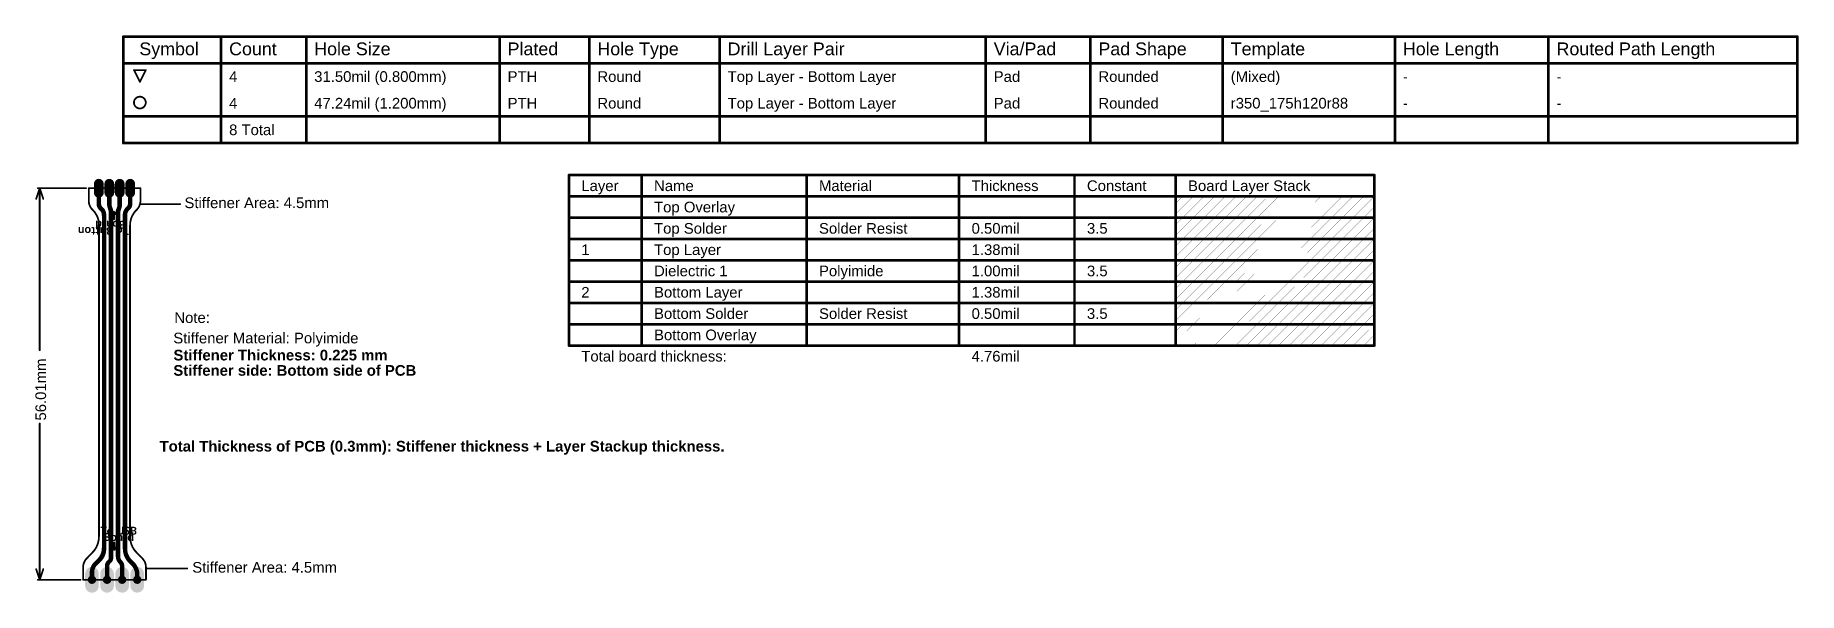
# Model space of a CAD drawing. Header units: inches. Extents: x -18 to 234, y -2 to 78.
import ezdxf

# ---------------------------------------------------------------- set-up
doc = ezdxf.new("R2010")
doc.units = ezdxf.units.IN
for name, color, linetype in [('Board Outline', 216, 'Continuous'), ('Bottom Layer', 5, 'Continuous'), ('Bottom Solder', 6, 'Continuous'), ('Dimension', 6, 'Continuous'), ('Drill Drawing', 1, 'Continuous'), ('Fabrication info', 76, 'Continuous'), ('Multi-Layer', 9, 'Continuous'), ('Pad Holes', 156, 'Continuous'), ('Top Layer', 1, 'Continuous'), ('Top Overlay', 2, 'Continuous'), ('Top Solder', 216, 'Continuous')]:
    doc.layers.add(name, color=color, linetype=linetype)
doc.styles.add('Arial', font='', dxfattribs={"height": 0.2})
doc.styles.add('Arial_Bold', font='', dxfattribs={"height": 0.2})
doc.styles.add('Calibri_Bold', font='', dxfattribs={"height": 0.2})
doc.styles.get('Arial').set_extended_font_data('Arial')
doc.styles.get('Arial_Bold').set_extended_font_data('Arial', bold=True)
doc.styles.get('Calibri_Bold').set_extended_font_data('Calibri', bold=True)

msp = doc.modelspace()

# ---------------------------------------------------------------- texts
at = {"layer": 'Dimension', "style": 'Arial'}
msp.add_text('56.01mm', height=1.524, rotation=90, dxfattribs=at).set_placement((-16.87, 22.5))
at = {"layer": 'Drill Drawing', "style": 'Arial'}
for s, height, p in [('Symbol', 1.829, (-3.52, 74.76)), ('Count', 1.829, (9.33, 74.76)), ('Hole Size', 1.829, (21.51, 74.76)), ('Plated', 1.829, (49.19, 74.76)), ('Hole Type', 1.829, (62.04, 74.76)), ('Drill Layer Pair', 1.8288, (80.68, 74.76)), ('Via/Pad', 1.829, (118.77, 74.76)), ('Pad Shape', 1.829, (133.75, 74.76)), ('Template', 1.829, (152.69, 74.76)), ('Hole Length', 1.8288, (177.33, 74.76)), ('Routed Path Length', 1.8288, (199.32, 74.76)), ('4', 1.52, (9.33, 70.95)), ('31.50mil (0.800mm)', 1.524, (21.51, 70.95)), ('PTH', 1.524, (49.19, 70.95)), ('Round', 1.524, (62.04, 70.95)), ('Top Layer - Bottom Layer', 1.524, (80.68, 70.95)), ('Pad', 1.524, (118.77, 70.95)), ('Rounded', 1.524, (133.75, 70.95)), ('(Mixed)', 1.524, (152.69, 70.95)), ('-', 1.52, (177.33, 70.95)), ('-', 1.52, (199.32, 70.95)), ('4', 1.52, (9.33, 67.14)), ('47.24mil (1.200mm)', 1.524, (21.51, 67.14)), ('PTH', 1.524, (49.19, 67.14)), ('Round', 1.524, (62.04, 67.14)), ('Top Layer - Bottom Layer', 1.524, (80.68, 67.14)), ('Pad', 1.524, (118.77, 67.14)), ('Rounded', 1.524, (133.75, 67.14)), ('r350_175h120r88', 1.524, (152.69, 67.14)), ('-', 1.52, (177.33, 67.14)), ('-', 1.52, (199.32, 67.14)), ('8 Total', 1.524, (9.33, 63.33))]:
    msp.add_text(s, height=height, dxfattribs=at).set_placement(p)
at = {"layer": 'Fabrication info', "style": 'Arial'}
for s, height, p in [('Layer', 1.524, (59.74, 55.33)), ('Name', 1.524, (70.15, 55.33)), ('Material', 1.524, (93.76, 55.33)), ('Thickness', 1.524, (115.6, 55.33)), ('Constant', 1.524, (132.11, 55.33)), ('Board Layer Stack', 1.524, (146.58, 55.33)), ('Top Overlay', 1.524, (70.15, 52.28)), ('Top Solder', 1.524, (70.15, 49.23)), ('Solder Resist', 1.524, (93.76, 49.23)), ('0.50mil', 1.524, (115.6, 49.23)), ('3.5', 1.524, (132.11, 49.23)), ('1', 1.52, (59.74, 46.18)), ('Top Layer', 1.524, (70.15, 46.18)), ('1.38mil', 1.524, (115.6, 46.18)), ('Dielectric 1', 1.524, (70.15, 43.14)), ('Polyimide', 1.524, (93.76, 43.14)), ('1.00mil', 1.524, (115.6, 43.14)), ('3.5', 1.524, (132.11, 43.14)), ('2', 1.52, (59.74, 40.09)), ('Bottom Layer', 1.524, (70.15, 40.09)), ('1.38mil', 1.524, (115.6, 40.09)), ('Bottom Solder', 1.524, (70.15, 37.04)), ('Solder Resist', 1.524, (93.76, 37.04)), ('0.50mil', 1.524, (115.6, 37.04)), ('3.5', 1.524, (132.11, 37.04)), ('Bottom Overlay', 1.524, (70.15, 33.99)), ('Total board thickness:', 1.524, (59.74, 30.94)), ('4.76mil', 1.524, (115.6, 30.94))]:
    msp.add_text(s, height=height, dxfattribs=at).set_placement(p)
at = {"layer": 'Fabrication info'}
for s, style, p in [('Stiffener Area: 4.5mm', 'Arial', (2.94, 52.89)), ('Note:', 'Arial', (1.49, 36.46)), ('Stiffener Material: Polyimide', 'Arial', (1.34, 33.54)), ('Stiffener side: Bottom side of PCB', 'Arial_Bold', (1.35, 28.91)), ('Stiffener Thickness: 0.225 mm', 'Arial_Bold', (1.37, 31.1)), ('Total Thickness of PCB (0.3mm): Stiffener thickness + Layer Stackup thickness.', 'Arial_Bold', (-0.62, 18.07)), ('Stiffener Area: 4.5mm', 'Arial', (4.06, 0.74))]:
    msp.add_text(s, height=1.524, rotation=360, dxfattribs=dict(at, style=style)).set_placement(p)
at = {"layer": 'Top Overlay', "style": 'Calibri_Bold'}
for s, rotation, p in [(' Board', 180, (-5.05, 51.08)), ('To Button', 180, (-5.05, 50.19)), ('To USB', 360, (-9.06, 6.16)), (' Board', 360, (-9.06, 5.27))]:
    msp.add_text(s, height=1.143, rotation=rotation, dxfattribs=at).set_placement(p)

# ---------------------------------------------------------------- blocks, each defined once
blk = doc.blocks.new('0_5___T____P___3')
at = {"layer": 'Bottom Layer'}
h = blk.add_hatch(color=5, dxfattribs=at)
edge = h.paths.add_edge_path()
edge.add_arc((3.31, -7.2), 0.875, 180, 360)
edge.add_line((4.19, -7.2), (4.19, -5.45))
edge.add_arc((3.31, -5.45), 0.875, 0, 180)
edge.add_line((2.44, -5.45), (2.44, -7.2))
at = {"layer": 'Bottom Solder'}
h = blk.add_hatch(color=6, dxfattribs=at)
edge = h.paths.add_edge_path()
edge.add_arc((3.31, -7.2), 0.977, 180, 360)
edge.add_line((4.29, -7.2), (4.29, -5.45))
edge.add_arc((3.31, -5.45), 0.977, 0, 180)
edge.add_line((2.34, -5.45), (2.34, -7.2))
at = {"layer": 'Multi-Layer'}
h = blk.add_hatch(color=9, dxfattribs=at)
edge = h.paths.add_edge_path()
edge.add_arc((3.31, -7.2), 0.875, 180, 360)
edge.add_line((4.19, -7.2), (4.19, -5.45))
edge.add_arc((3.31, -5.45), 0.875, 0, 180)
edge.add_line((2.44, -5.45), (2.44, -7.2))
at = {"layer": 'Pad Holes'}
h = blk.add_hatch(color=7, dxfattribs=at)
edge = h.paths.add_edge_path()
edge.add_arc((3.31, -6.32), 0.6, 0, 360)
at = {"layer": 'Top Layer'}
h = blk.add_hatch(color=1, dxfattribs=at)
edge = h.paths.add_edge_path()
edge.add_arc((3.31, -7.2), 0.875, 180, 360)
edge.add_line((4.19, -7.2), (4.19, -5.45))
edge.add_arc((3.31, -5.45), 0.875, 0, 180)
edge.add_line((2.44, -5.45), (2.44, -7.2))
at = {"layer": 'Top Solder'}
h = blk.add_hatch(color=216, dxfattribs=at)
edge = h.paths.add_edge_path()
edge.add_arc((3.31, -7.2), 0.977, 180, 360)
edge.add_line((4.29, -7.2), (4.29, -5.45))
edge.add_arc((3.31, -5.45), 0.977, 0, 180)
edge.add_line((2.34, -5.45), (2.34, -7.2))
blk = doc.blocks.new('0_5___T____P___4')
at = {"layer": 'Bottom Layer'}
h = blk.add_hatch(color=5, dxfattribs=at)
edge = h.paths.add_edge_path()
edge.add_arc((0, -0.65), 0.6, 180, 360)
edge.add_line((0.6, -0.65), (0.6, 0.65))
edge.add_arc((0, 0.65), 0.6, 0, 180)
edge.add_line((-0.6, 0.65), (-0.6, -0.65))
at = {"layer": 'Bottom Solder'}
h = blk.add_hatch(color=6, dxfattribs=at)
edge = h.paths.add_edge_path()
edge.add_arc((0, -0.65), 0.702, 180, 360)
edge.add_line((0.7, -0.65), (0.7, 0.65))
edge.add_arc((0, 0.65), 0.702, 0, 180)
edge.add_line((-0.7, 0.65), (-0.7, -0.65))
at = {"layer": 'Multi-Layer'}
h = blk.add_hatch(color=9, dxfattribs=at)
edge = h.paths.add_edge_path()
edge.add_arc((0, -0.65), 0.6, 180, 360)
edge.add_line((0.6, -0.65), (0.6, 0.65))
edge.add_arc((0, 0.65), 0.6, 0, 180)
edge.add_line((-0.6, 0.65), (-0.6, -0.65))
at = {"layer": 'Pad Holes'}
h = blk.add_hatch(color=7, dxfattribs=at)
edge = h.paths.add_edge_path()
edge.add_arc((0, 0), 0.4, 0, 360)
at = {"layer": 'Top Layer'}
h = blk.add_hatch(color=1, dxfattribs=at)
edge = h.paths.add_edge_path()
edge.add_arc((0, -0.65), 0.6, 180, 360)
edge.add_line((0.6, -0.65), (0.6, 0.65))
edge.add_arc((0, 0.65), 0.6, 0, 180)
edge.add_line((-0.6, 0.65), (-0.6, -0.65))
at = {"layer": 'Top Solder'}
h = blk.add_hatch(color=216, dxfattribs=at)
edge = h.paths.add_edge_path()
edge.add_arc((0, -0.65), 0.702, 180, 360)
edge.add_line((0.7, -0.65), (0.7, 0.65))
edge.add_arc((0, 0.65), 0.702, 0, 180)
edge.add_line((-0.7, 0.65), (-0.7, -0.65))
blk = doc.blocks.new('0_5___T____P___5')
at = {"layer": 'Bottom Layer'}
h = blk.add_hatch(color=5, dxfattribs=at)
edge = h.paths.add_edge_path()
edge.add_arc((-0.88, 0), 0.875, 90, 270)
edge.add_line((-0.88, -0.87), (0.88, -0.87))
edge.add_arc((0.88, 0), 0.875, 270, 450)
edge.add_line((0.88, 0.87), (-0.88, 0.87))
at = {"layer": 'Bottom Solder'}
h = blk.add_hatch(color=6, dxfattribs=at)
edge = h.paths.add_edge_path()
edge.add_arc((-0.88, 0), 0.977, 90, 270)
edge.add_line((-0.88, -0.98), (0.88, -0.98))
edge.add_arc((0.88, 0), 0.977, 270, 450)
edge.add_line((0.88, 0.98), (-0.88, 0.98))
at = {"layer": 'Multi-Layer'}
h = blk.add_hatch(color=9, dxfattribs=at)
edge = h.paths.add_edge_path()
edge.add_arc((-0.88, 0), 0.875, 90, 270)
edge.add_line((-0.88, -0.87), (0.88, -0.87))
edge.add_arc((0.88, 0), 0.875, 270, 450)
edge.add_line((0.88, 0.87), (-0.88, 0.87))
at = {"layer": 'Pad Holes'}
h = blk.add_hatch(color=7, dxfattribs=at)
edge = h.paths.add_edge_path()
edge.add_arc((0, 0), 0.6, 0, 360)
at = {"layer": 'Top Layer'}
h = blk.add_hatch(color=1, dxfattribs=at)
edge = h.paths.add_edge_path()
edge.add_arc((-0.88, 0), 0.875, 90, 270)
edge.add_line((-0.88, -0.87), (0.88, -0.87))
edge.add_arc((0.88, 0), 0.875, 270, 450)
edge.add_line((0.88, 0.87), (-0.88, 0.87))
at = {"layer": 'Top Solder'}
h = blk.add_hatch(color=216, dxfattribs=at)
edge = h.paths.add_edge_path()
edge.add_arc((-0.88, 0), 0.977, 90, 270)
edge.add_line((-0.88, -0.98), (0.88, -0.98))
edge.add_arc((0.88, 0), 0.977, 270, 450)
edge.add_line((0.88, 0.98), (-0.88, 0.98))
blk = doc.blocks.new('0_5___T____P___6')
at = {"layer": 'Bottom Layer'}
h = blk.add_hatch(color=5, dxfattribs=at)
edge = h.paths.add_edge_path()
edge.add_arc((-0.88, 0), 0.875, 90, 270)
edge.add_line((-0.88, -0.87), (0.88, -0.87))
edge.add_arc((0.88, 0), 0.875, 270, 450)
edge.add_line((0.88, 0.87), (-0.88, 0.87))
at = {"layer": 'Bottom Solder'}
h = blk.add_hatch(color=6, dxfattribs=at)
edge = h.paths.add_edge_path()
edge.add_arc((-0.88, 0), 0.977, 90, 270)
edge.add_line((-0.88, -0.98), (0.88, -0.98))
edge.add_arc((0.88, 0), 0.977, 270, 450)
edge.add_line((0.88, 0.98), (-0.88, 0.98))
at = {"layer": 'Multi-Layer'}
h = blk.add_hatch(color=9, dxfattribs=at)
edge = h.paths.add_edge_path()
edge.add_arc((-0.88, 0), 0.875, 90, 270)
edge.add_line((-0.88, -0.87), (0.88, -0.87))
edge.add_arc((0.88, 0), 0.875, 270, 450)
edge.add_line((0.88, 0.87), (-0.88, 0.87))
at = {"layer": 'Pad Holes'}
h = blk.add_hatch(color=7, dxfattribs=at)
edge = h.paths.add_edge_path()
edge.add_arc((0, 0), 0.6, 0, 360)
at = {"layer": 'Top Layer'}
h = blk.add_hatch(color=1, dxfattribs=at)
edge = h.paths.add_edge_path()
edge.add_arc((-0.88, 0), 0.875, 90, 270)
edge.add_line((-0.88, -0.87), (0.88, -0.87))
edge.add_arc((0.88, 0), 0.875, 270, 450)
edge.add_line((0.88, 0.87), (-0.88, 0.87))
at = {"layer": 'Top Solder'}
h = blk.add_hatch(color=216, dxfattribs=at)
edge = h.paths.add_edge_path()
edge.add_arc((-0.88, 0), 0.977, 90, 270)
edge.add_line((-0.88, -0.98), (0.88, -0.98))
edge.add_arc((0.88, 0), 0.977, 270, 450)
edge.add_line((0.88, 0.98), (-0.88, 0.98))
blk = doc.blocks.new('0_5___T____P___7')
at = {"layer": 'Bottom Layer'}
h = blk.add_hatch(color=5, dxfattribs=at)
edge = h.paths.add_edge_path()
edge.add_arc((0, -0.65), 0.6, 180, 360)
edge.add_line((0.6, -0.65), (0.6, 0.65))
edge.add_arc((0, 0.65), 0.6, 0, 180)
edge.add_line((-0.6, 0.65), (-0.6, -0.65))
at = {"layer": 'Bottom Solder'}
h = blk.add_hatch(color=6, dxfattribs=at)
edge = h.paths.add_edge_path()
edge.add_arc((0, -0.65), 0.702, 180, 360)
edge.add_line((0.7, -0.65), (0.7, 0.65))
edge.add_arc((0, 0.65), 0.702, 0, 180)
edge.add_line((-0.7, 0.65), (-0.7, -0.65))
at = {"layer": 'Multi-Layer'}
h = blk.add_hatch(color=9, dxfattribs=at)
edge = h.paths.add_edge_path()
edge.add_arc((0, -0.65), 0.6, 180, 360)
edge.add_line((0.6, -0.65), (0.6, 0.65))
edge.add_arc((0, 0.65), 0.6, 0, 180)
edge.add_line((-0.6, 0.65), (-0.6, -0.65))
at = {"layer": 'Pad Holes'}
h = blk.add_hatch(color=7, dxfattribs=at)
edge = h.paths.add_edge_path()
edge.add_arc((0, 0), 0.4, 0, 360)
at = {"layer": 'Top Layer'}
h = blk.add_hatch(color=1, dxfattribs=at)
edge = h.paths.add_edge_path()
edge.add_arc((0, -0.65), 0.6, 180, 360)
edge.add_line((0.6, -0.65), (0.6, 0.65))
edge.add_arc((0, 0.65), 0.6, 0, 180)
edge.add_line((-0.6, 0.65), (-0.6, -0.65))
at = {"layer": 'Top Solder'}
h = blk.add_hatch(color=216, dxfattribs=at)
edge = h.paths.add_edge_path()
edge.add_arc((0, -0.65), 0.702, 180, 360)
edge.add_line((0.7, -0.65), (0.7, 0.65))
edge.add_arc((0, 0.65), 0.702, 0, 180)
edge.add_line((-0.7, 0.65), (-0.7, -0.65))
blk = doc.blocks.new('0_5___T____P___8')
at = {"layer": 'Bottom Layer'}
h = blk.add_hatch(color=5, dxfattribs=at)
edge = h.paths.add_edge_path()
edge.add_arc((0, -0.88), 0.875, 180, 360)
edge.add_line((0.87, -0.88), (0.87, 0.88))
edge.add_arc((0, 0.88), 0.875, 0, 180)
edge.add_line((-0.87, 0.88), (-0.87, -0.88))
at = {"layer": 'Bottom Solder'}
h = blk.add_hatch(color=6, dxfattribs=at)
edge = h.paths.add_edge_path()
edge.add_arc((0, -0.88), 0.977, 180, 360)
edge.add_line((0.98, -0.88), (0.98, 0.88))
edge.add_arc((0, 0.88), 0.977, 0, 180)
edge.add_line((-0.98, 0.88), (-0.98, -0.88))
at = {"layer": 'Multi-Layer'}
h = blk.add_hatch(color=9, dxfattribs=at)
edge = h.paths.add_edge_path()
edge.add_arc((0, -0.88), 0.875, 180, 360)
edge.add_line((0.87, -0.88), (0.87, 0.88))
edge.add_arc((0, 0.88), 0.875, 0, 180)
edge.add_line((-0.87, 0.88), (-0.87, -0.88))
at = {"layer": 'Pad Holes'}
h = blk.add_hatch(color=7, dxfattribs=at)
edge = h.paths.add_edge_path()
edge.add_arc((0, 0), 0.6, 0, 360)
at = {"layer": 'Top Layer'}
h = blk.add_hatch(color=1, dxfattribs=at)
edge = h.paths.add_edge_path()
edge.add_arc((0, -0.88), 0.875, 180, 360)
edge.add_line((0.87, -0.88), (0.87, 0.88))
edge.add_arc((0, 0.88), 0.875, 0, 180)
edge.add_line((-0.87, 0.88), (-0.87, -0.88))
at = {"layer": 'Top Solder'}
h = blk.add_hatch(color=216, dxfattribs=at)
edge = h.paths.add_edge_path()
edge.add_arc((0, -0.88), 0.977, 180, 360)
edge.add_line((0.98, -0.88), (0.98, 0.88))
edge.add_arc((0, 0.88), 0.977, 0, 180)
edge.add_line((-0.98, 0.88), (-0.98, -0.88))
blk = doc.blocks.new('0_5___T____P___9')
at = {"layer": 'Bottom Layer'}
h = blk.add_hatch(color=5, dxfattribs=at)
edge = h.paths.add_edge_path()
edge.add_arc((-1.49, -0.65), 0.6, 180, 360)
edge.add_line((-0.89, -0.65), (-0.89, 0.65))
edge.add_arc((-1.49, 0.65), 0.6, 0, 180)
edge.add_line((-2.09, 0.65), (-2.09, -0.65))
at = {"layer": 'Bottom Solder'}
h = blk.add_hatch(color=6, dxfattribs=at)
edge = h.paths.add_edge_path()
edge.add_arc((-1.49, -0.65), 0.702, 180, 360)
edge.add_line((-0.79, -0.65), (-0.79, 0.65))
edge.add_arc((-1.49, 0.65), 0.702, 0, 180)
edge.add_line((-2.19, 0.65), (-2.19, -0.65))
at = {"layer": 'Multi-Layer'}
h = blk.add_hatch(color=9, dxfattribs=at)
edge = h.paths.add_edge_path()
edge.add_arc((-1.49, -0.65), 0.6, 180, 360)
edge.add_line((-0.89, -0.65), (-0.89, 0.65))
edge.add_arc((-1.49, 0.65), 0.6, 0, 180)
edge.add_line((-2.09, 0.65), (-2.09, -0.65))
at = {"layer": 'Pad Holes'}
h = blk.add_hatch(color=7, dxfattribs=at)
edge = h.paths.add_edge_path()
edge.add_arc((-1.49, 0), 0.4, 0, 360)
at = {"layer": 'Top Layer'}
h = blk.add_hatch(color=1, dxfattribs=at)
edge = h.paths.add_edge_path()
edge.add_arc((-1.49, -0.65), 0.6, 180, 360)
edge.add_line((-0.89, -0.65), (-0.89, 0.65))
edge.add_arc((-1.49, 0.65), 0.6, 0, 180)
edge.add_line((-2.09, 0.65), (-2.09, -0.65))
at = {"layer": 'Top Solder'}
h = blk.add_hatch(color=216, dxfattribs=at)
edge = h.paths.add_edge_path()
edge.add_arc((-1.49, -0.65), 0.702, 180, 360)
edge.add_line((-0.79, -0.65), (-0.79, 0.65))
edge.add_arc((-1.49, 0.65), 0.702, 0, 180)
edge.add_line((-2.19, 0.65), (-2.19, -0.65))
blk = doc.blocks.new('0_5___T____P___10')
at = {"layer": 'Bottom Layer'}
h = blk.add_hatch(color=5, dxfattribs=at)
edge = h.paths.add_edge_path()
edge.add_arc((0, -0.65), 0.6, 180, 360)
edge.add_line((0.6, -0.65), (0.6, 0.65))
edge.add_arc((0, 0.65), 0.6, 0, 180)
edge.add_line((-0.6, 0.65), (-0.6, -0.65))
at = {"layer": 'Bottom Solder'}
h = blk.add_hatch(color=6, dxfattribs=at)
edge = h.paths.add_edge_path()
edge.add_arc((0, -0.65), 0.702, 180, 360)
edge.add_line((0.7, -0.65), (0.7, 0.65))
edge.add_arc((0, 0.65), 0.702, 0, 180)
edge.add_line((-0.7, 0.65), (-0.7, -0.65))
at = {"layer": 'Multi-Layer'}
h = blk.add_hatch(color=9, dxfattribs=at)
edge = h.paths.add_edge_path()
edge.add_arc((0, -0.65), 0.6, 180, 360)
edge.add_line((0.6, -0.65), (0.6, 0.65))
edge.add_arc((0, 0.65), 0.6, 0, 180)
edge.add_line((-0.6, 0.65), (-0.6, -0.65))
at = {"layer": 'Pad Holes'}
h = blk.add_hatch(color=7, dxfattribs=at)
edge = h.paths.add_edge_path()
edge.add_arc((0, 0), 0.4, 0, 360)
at = {"layer": 'Top Layer'}
h = blk.add_hatch(color=1, dxfattribs=at)
edge = h.paths.add_edge_path()
edge.add_arc((0, -0.65), 0.6, 180, 360)
edge.add_line((0.6, -0.65), (0.6, 0.65))
edge.add_arc((0, 0.65), 0.6, 0, 180)
edge.add_line((-0.6, 0.65), (-0.6, -0.65))
at = {"layer": 'Top Solder'}
h = blk.add_hatch(color=216, dxfattribs=at)
edge = h.paths.add_edge_path()
edge.add_arc((0, -0.65), 0.702, 180, 360)
edge.add_line((0.7, -0.65), (0.7, 0.65))
edge.add_arc((0, 0.65), 0.702, 0, 180)
edge.add_line((-0.7, 0.65), (-0.7, -0.65))

# ---------------------------------------------------------------- linework, layer by layer
at = {"layer": 'Board Outline', "const_width": 0.254}
for points in [[(-10.76, 55.73), (-3.36, 55.73)], [(-10.76, 53.96), (-10.76, 55.73)], [(-3.36, 53.96), (-3.36, 55.73)], [(-10.22, 52.65), (-10.18, 52.62)], [(-9.29, 49.56), (-9.29, 50.45)], [(-4.85, 49.7), (-4.85, 50.43)], [(-3.95, 52.6), (-3.9, 52.65)], [(-9.3, 5.89), (-9.29, 49.56)], [(-4.85, 5.89), (-4.85, 49.7)], [(-11.03, 2.8), (-10.25, 3.6)], [(-3.9, 3.6), (-3.11, 2.8)], [(-11.57, -0.28), (-11.57, 1.5)], [(-2.57, -0.28), (-2.57, 1.5)], [(-11.57, -0.28), (-2.57, -0.28)]]:
    msp.add_lwpolyline(points, dxfattribs=at)
at = {"layer": 'Board Outline', "const_width": 0.127}
for points in [[(-10.82, 55.73, 1), (-10.7, 55.73, 1)], [(-10.82, 55.73, 1), (-10.7, 55.73, 1)], [(-3.42, 55.73, 1), (-3.3, 55.73, 1)], [(-3.42, 55.73, 1), (-3.3, 55.73, 1)], [(-10.82, 53.96, 1), (-10.7, 53.96, 1)], [(-10.82, 53.96, 1), (-10.7, 53.96, 1)], [(-3.42, 53.96, 1), (-3.3, 53.96, 1)], [(-3.42, 53.96, 1), (-3.3, 53.96, 1)], [(-10.28, 52.65, 1), (-10.16, 52.65, 1)], [(-10.28, 52.65, 1), (-10.16, 52.65, 1)], [(-10.25, 52.62, 1), (-10.12, 52.62, 1)], [(-10.25, 52.62, 1), (-10.12, 52.62, 1)], [(-9.35, 50.45, 1), (-9.22, 50.45, 1)], [(-9.35, 50.45, 1), (-9.22, 50.45, 1)], [(-4.91, 50.43, 1), (-4.79, 50.43, 1)], [(-4.91, 50.43, 1), (-4.79, 50.43, 1)], [(-4.02, 52.6, 1), (-3.89, 52.6, 1)], [(-4.02, 52.6, 1), (-3.89, 52.6, 1)], [(-3.96, 52.65, 1), (-3.83, 52.65, 1)], [(-3.96, 52.65, 1), (-3.83, 52.65, 1)], [(-9.35, 49.56, 1), (-9.22, 49.56, 1)], [(-9.35, 49.56, 1), (-9.22, 49.56, 1)], [(-4.91, 49.7, 1), (-4.79, 49.7, 1)], [(-4.91, 49.7, 1), (-4.79, 49.7, 1)], [(-4.91, 49.7, 1), (-4.79, 49.7, 1)], [(-4.91, 49.7, 1), (-4.79, 49.7, 1)], [(-9.36, 5.89, 1), (-9.24, 5.89, 1)], [(-9.36, 5.89, 1), (-9.24, 5.89, 1)], [(-4.91, 5.89, 1), (-4.79, 5.89, 1)], [(-4.91, 5.89, 1), (-4.78, 5.89, 1)], [(-11.1, 2.8, 1), (-10.97, 2.8, 1)], [(-11.1, 2.8, 1), (-10.97, 2.8, 1)], [(-10.31, 3.6, 1), (-10.18, 3.6, 1)], [(-10.31, 3.6, 1), (-10.18, 3.6, 1)], [(-3.96, 3.6, 1), (-3.83, 3.6, 1)], [(-3.96, 3.6, 1), (-3.83, 3.6, 1)], [(-3.17, 2.8, 1), (-3.05, 2.8, 1)], [(-3.17, 2.8, 1), (-3.05, 2.8, 1)], [(-11.64, 1.5, 1), (-11.51, 1.5, 1)], [(-11.64, 1.5, 1), (-11.51, 1.5, 1)], [(-2.64, 1.5, 1), (-2.51, 1.5, 1)], [(-2.64, 1.5, 1), (-2.51, 1.5, 1)], [(-11.64, -0.28, 1), (-11.51, -0.28, 1)], [(-11.64, -0.28, 1), (-11.51, -0.28, 1)], [(-2.64, -0.28, 1), (-2.51, -0.28, 1)], [(-2.64, -0.28, 1), (-2.51, -0.28, 1)]]:
    msp.add_lwpolyline(points, format="xyb", close=True, dxfattribs=at)
at = {"layer": 'Board Outline', "const_width": 0.254}
for points in [[(-10.22, 52.65, -0.198912), (-10.76, 53.96)], [(-3.36, 53.96, -0.198912), (-3.9, 52.65)], [(-10.18, 52.62, -0.198912), (-9.29, 50.45)], [(-4.85, 50.43, -0.198912), (-3.95, 52.6)], [(-4.85, 49.7, -1.496606), (-4.85, 49.7)], [(-9.3, 5.89, -0.198912), (-10.25, 3.6)], [(-3.9, 3.6, -0.198912), (-4.85, 5.89)], [(-11.57, 1.5, -0.198912), (-11.03, 2.8)], [(-3.11, 2.8, -0.198912), (-2.57, 1.5)]]:
    msp.add_lwpolyline(points, format="xyb", dxfattribs=at)
at = {"layer": 'Bottom Layer', "const_width": 0.635}
for points in [[(-9.32, 53.42), (-9.32, 55.73)], [(-7.82, 55.08), (-7.82, 55.73)], [(-6.33, 55.08), (-6.33, 55.73)], [(-4.83, 53.48), (-4.83, 55.73)], [(-9.12, 52.95), (-8.92, 52.75)], [(-7.82, 55.08), (-7.79, 53.23)], [(-7.76, 53.07), (-7.76, 53.06)], [(-7.76, 53.06), (-7.57, 52.4)], [(-6.57, 52.38), (-6.39, 52.95)], [(-6.37, 53.13), (-6.33, 55.08)], [(-5.24, 52.77), (-5.05, 52.95)], [(-5.24, 52.76), (-5.24, 52.77)], [(-8.57, 51.8), (-8.57, 4.13)], [(-7.57, 52.4), (-7.57, 2.86)], [(-6.57, 52.01), (-6.57, 52.38)], [(-6.57, 52.01), (-6.57, 52.01)], [(-6.57, 52.01), (-6.57, 4.59)], [(-5.57, 51.96), (-5.57, 4.17)], [(-9.79, 2.01), (-9.21, 2.59)], [(-7.89, 2.26), (-7.77, 2.38)], [(-6.57, 3.05), (-6.57, 4.59)], [(-4.82, 2.37), (-4.46, 2.01)], [(-8.14, -0.28), (-8.14, 1.64)], [(-5.98, -0.28), (-5.98, 1.64)]]:
    msp.add_lwpolyline(points, dxfattribs=at)
at = {"layer": 'Bottom Layer', "const_width": 0.318}
for points in [[(-9.48, 55.73, 1), (-9.16, 55.73, 1)], [(-7.98, 55.73, 1), (-7.66, 55.73, 1)], [(-6.49, 55.73, 1), (-6.17, 55.73, 1)], [(-4.99, 55.73, 1), (-4.67, 55.73, 1)], [(-9.48, 53.42, 1), (-9.16, 53.42, 1)], [(-9.48, 53.42, 1), (-9.16, 53.42, 1)], [(-9.28, 52.95, 1), (-8.96, 52.95, 1)], [(-9.28, 52.95, 1), (-8.96, 52.95, 1)], [(-9.08, 52.75, 1), (-8.76, 52.75, 1)], [(-9.08, 52.75, 1), (-8.76, 52.75, 1)], [(-7.98, 55.08, 1), (-7.66, 55.08, 1)], [(-7.98, 55.08, 1), (-7.66, 55.08, 1)], [(-7.94, 53.23, 1), (-7.63, 53.23, 1)], [(-7.94, 53.23, 1), (-7.63, 53.23, 1)], [(-7.92, 53.07, 1), (-7.6, 53.07, 1)], [(-7.92, 53.06, 1), (-7.6, 53.06, 1)], [(-7.92, 53.06, 1), (-7.6, 53.06, 1)], [(-7.92, 53.07, 1), (-7.6, 53.07, 1)], [(-6.55, 52.95, 1), (-6.23, 52.95, 1)], [(-6.55, 52.95, 1), (-6.23, 52.95, 1)], [(-6.52, 53.13, 1), (-6.21, 53.13, 1)], [(-6.52, 53.13, 1), (-6.21, 53.13, 1)], [(-6.49, 55.08, 1), (-6.17, 55.08, 1)], [(-6.49, 55.08, 1), (-6.17, 55.08, 1)], [(-5.39, 52.77, 1), (-5.08, 52.77, 1)], [(-5.39, 52.76, 1), (-5.08, 52.76, 1)], [(-5.39, 52.77, 1), (-5.08, 52.77, 1)], [(-5.39, 52.76, 1), (-5.08, 52.76, 1)], [(-5.39, 52.77, 1), (-5.08, 52.77, 1)], [(-5.39, 52.76, 1), (-5.08, 52.76, 1)], [(-5.2, 52.95, 1), (-4.89, 52.95, 1)], [(-5.2, 52.95, 1), (-4.89, 52.95, 1)], [(-4.99, 53.48, 1), (-4.67, 53.48, 1)], [(-4.99, 53.48, 1), (-4.67, 53.48, 1)], [(-8.73, 51.9, 1), (-8.41, 51.9, 1)], [(-8.73, 51.8, 1), (-8.41, 51.8, 1)], [(-7.73, 52.4, 1), (-7.41, 52.4, 1)], [(-7.73, 52.4, 1), (-7.41, 52.4, 1)], [(-6.73, 52.38, 1), (-6.41, 52.38, 1)], [(-6.73, 52.38, 1), (-6.41, 52.38, 1)], [(-6.73, 52.01, 1), (-6.41, 52.01, 1)], [(-6.73, 52.01, 1), (-6.41, 52.01, 1)], [(-6.73, 52.01, 1), (-6.41, 52.01, 1)], [(-6.73, 52.01, 1), (-6.41, 52.01, 1)], [(-5.73, 51.96, 1), (-5.41, 51.96, 1)], [(-5.73, 51.96, 1), (-5.41, 51.96, 1)], [(-9.36, 2.59, 1), (-9.05, 2.59, 1)], [(-9.36, 2.59, 1), (-9.05, 2.59, 1)], [(-8.73, 4.13, 1), (-8.41, 4.13, 1)], [(-8.73, 4.13, 1), (-8.41, 4.13, 1)], [(-8.04, 2.26, 1), (-7.73, 2.26, 1)], [(-8.04, 2.26, 1), (-7.73, 2.26, 1)], [(-7.93, 2.38, 1), (-7.61, 2.38, 1)], [(-7.93, 2.38, 1), (-7.61, 2.38, 1)], [(-7.73, 2.86, 1), (-7.41, 2.86, 1)], [(-7.73, 2.86, 1), (-7.41, 2.86, 1)], [(-6.73, 4.59, 1), (-6.41, 4.59, 1)], [(-6.73, 4.59, 1), (-6.41, 4.59, 1)], [(-6.73, 3.05, 1), (-6.41, 3.05, 1)], [(-6.73, 3.05, 1), (-6.41, 3.05, 1)], [(-6.4, 2.26, 1), (-6.08, 2.26, 1)], [(-6.4, 2.26, 1), (-6.08, 2.26, 1)], [(-5.73, 4.17, 1), (-5.41, 4.17, 1)], [(-5.73, 4.17, 1), (-5.41, 4.17, 1)], [(-4.98, 2.37, 1), (-4.67, 2.37, 1)], [(-4.98, 2.37, 1), (-4.67, 2.37, 1)], [(-10.46, 0.78, 1), (-10.14, 0.78, 1)], [(-9.95, 2.01, 1), (-9.64, 2.01, 1)], [(-9.95, 2.01, 1), (-9.64, 2.01, 1)], [(-8.3, 1.64, 1), (-7.98, 1.64, 1)], [(-8.3, 1.64, 1), (-7.98, 1.64, 1)], [(-8.3, -0.28, 1), (-7.98, -0.28, 1)], [(-6.14, 1.64, 1), (-5.82, 1.64, 1)], [(-6.14, 1.64, 1), (-5.82, 1.64, 1)], [(-6.14, -0.28, 1), (-5.82, -0.28, 1)], [(-4.62, 2.01, 1), (-4.3, 2.01, 1)], [(-4.62, 2.01, 1), (-4.3, 2.01, 1)], [(-3.98, 0.46, 1), (-3.66, 0.46, 1)]]:
    msp.add_lwpolyline(points, format="xyb", close=True, dxfattribs=at)
at = {"layer": 'Bottom Layer', "const_width": 0.635}
for points in [[(-9.12, 52.95, -0.198912), (-9.32, 53.42)], [(-8.92, 52.75, -0.198874), (-8.57, 51.9)], [(-7.76, 53.07, -0.065573), (-7.79, 53.23)], [(-6.37, 53.13, -0.069265), (-6.39, 52.95)], [(-5.57, 51.96, -0.198838), (-5.24, 52.76)], [(-5.24, 52.76, -0.000071), (-5.24, 52.77)], [(-4.83, 53.48, -0.198912), (-5.05, 52.95)], [(-8.57, 4.13, -0.199026), (-9.21, 2.59)], [(-8.14, 1.64, -0.198912), (-7.89, 2.26)], [(-7.57, 2.86, -0.198912), (-7.77, 2.38)], [(-6.24, 2.26, -0.198912), (-6.57, 3.05)], [(-6.24, 2.26, -0.198912), (-5.98, 1.64)], [(-4.82, 2.37, -0.198912), (-5.57, 4.17)], [(-10.3, 0.78, -0.198912), (-9.79, 2.01)], [(-4.46, 2.01, -0.198912), (-3.82, 0.46)]]:
    msp.add_lwpolyline(points, format="xyb", dxfattribs=at)
at = {"layer": 'Dimension', "const_width": 0.254}
for points in [[(-18.29, 54.21), (-17.78, 55.73)], [(-18.03, 55.73), (-11.14, 55.73)], [(-17.78, 55.73), (-17.27, 54.21)], [(-17.78, 32.55), (-17.78, 55.73)], [(-17.78, -0.28), (-17.78, 22.09)], [(-18.29, 1.24), (-17.78, -0.28)], [(-17.78, -0.28), (-17.27, 1.24)], [(-18.03, -0.28), (-11.95, -0.28)]]:
    msp.add_lwpolyline(points, dxfattribs=at)
at = {"layer": 'Dimension', "const_width": 0.127}
for points in [[(-18.1, 55.73, 1), (-17.97, 55.73, 1)], [(-17.84, 55.73, 1), (-17.72, 55.73, 1)], [(-17.84, 55.73, 1), (-17.72, 55.73, 1)], [(-17.84, 55.73, 1), (-17.72, 55.73, 1)], [(-11.2, 55.73, 1), (-11.08, 55.73, 1)], [(-18.35, 54.21, 1), (-18.22, 54.21, 1)], [(-17.34, 54.21, 1), (-17.21, 54.21, 1)], [(-17.84, 32.55, 1), (-17.72, 32.55, 1)], [(-17.84, 22.09, 1), (-17.72, 22.09, 1)], [(-18.35, 1.24, 1), (-18.22, 1.24, 1)], [(-17.34, 1.24, 1), (-17.21, 1.24, 1)], [(-18.1, -0.28, 1), (-17.97, -0.28, 1)], [(-17.84, -0.28, 1), (-17.72, -0.28, 1)], [(-17.84, -0.28, 1), (-17.72, -0.28, 1)], [(-17.84, -0.28, 1), (-17.72, -0.28, 1)], [(-12.02, -0.28, 1), (-11.89, -0.28, 1)]]:
    msp.add_lwpolyline(points, format="xyb", close=True, dxfattribs=at)
at = {"layer": 'Drill Drawing'}
for points, const_width in [([(-5.81, 77.43), (233.8, 77.43)], 0.381), ([(-5.81, 62.19), (-5.81, 77.43)], 0.381), ([(8.18, 62.19), (8.18, 77.43)], 0.381), ([(20.37, 62.19), (20.37, 77.43)], 0.381), ([(48.05, 62.19), (48.05, 77.43)], 0.381), ([(60.9, 62.19), (60.9, 77.43)], 0.381), ([(79.54, 62.19), (79.54, 77.43)], 0.381), ([(117.63, 62.19), (117.63, 77.43)], 0.381), ([(132.61, 62.19), (132.61, 77.43)], 0.381), ([(151.55, 62.19), (151.55, 77.43)], 0.381), ([(176.18, 62.19), (176.18, 77.43)], 0.381), ([(198.17, 62.19), (198.17, 77.43)], 0.381), ([(233.8, 62.19), (233.8, 77.43)], 0.381), ([(-5.81, 73.62), (233.8, 73.62)], 0.381), ([(-4.29, 72.64), (-2.6, 72.64)], 0.254), ([(-4.29, 72.64), (-3.44, 70.95)], 0.254), ([(-3.44, 70.95), (-2.6, 72.64)], 0.254), ([(-5.81, 66), (233.8, 66)], 0.381), ([(-5.81, 62.19), (233.8, 62.19)], 0.381), ([(-9.57, 55.99), (-9.06, 55.99)], 0.0508), ([(-9.57, 55.99), (-9.32, 55.48)], 0.0508), ([(-9.32, 55.48), (-9.06, 55.99)], 0.0508), ([(-8.07, 55.99), (-7.57, 55.99)], 0.0508), ([(-8.07, 55.99), (-7.82, 55.48)], 0.0508), ([(-7.82, 55.48), (-7.57, 55.99)], 0.0508), ([(-6.58, 55.99), (-6.07, 55.99)], 0.0508), ([(-6.58, 55.99), (-6.33, 55.48)], 0.0508), ([(-6.33, 55.48), (-6.07, 55.99)], 0.0508), ([(-5.08, 55.99), (-4.57, 55.99)], 0.0508), ([(-5.08, 55.99), (-4.83, 55.48)], 0.0508), ([(-4.83, 55.48), (-4.57, 55.99)], 0.0508)]:
    msp.add_lwpolyline(points, dxfattribs=dict(at, const_width=const_width))
for points, const_width in [([(-5.91, 77.43, 1), (-5.71, 77.43, 1)], 0.191), ([(-5.91, 77.43, 1), (-5.71, 77.43, 1)], 0.191), ([(8.09, 77.43, 1), (8.28, 77.43, 1)], 0.191), ([(20.28, 77.43, 1), (20.47, 77.43, 1)], 0.191), ([(47.95, 77.43, 1), (48.14, 77.43, 1)], 0.191), ([(60.8, 77.43, 1), (60.99, 77.43, 1)], 0.191), ([(79.44, 77.43, 1), (79.63, 77.43, 1)], 0.191), ([(117.53, 77.43, 1), (117.72, 77.43, 1)], 0.191), ([(132.51, 77.43, 1), (132.7, 77.43, 1)], 0.191), ([(151.46, 77.43, 1), (151.65, 77.43, 1)], 0.191), ([(176.09, 77.43, 1), (176.28, 77.43, 1)], 0.191), ([(198.08, 77.43, 1), (198.27, 77.43, 1)], 0.191), ([(233.7, 77.43, 1), (233.89, 77.43, 1)], 0.191), ([(233.7, 77.43, 1), (233.89, 77.43, 1)], 0.191), ([(-5.91, 73.62, 1), (-5.71, 73.62, 1)], 0.191), ([(233.7, 73.62, 1), (233.89, 73.62, 1)], 0.191), ([(-4.35, 72.64, 1), (-4.23, 72.64, 1)], 0.127), ([(-4.35, 72.64, 1), (-4.23, 72.64, 1)], 0.127), ([(-3.51, 70.95, 1), (-3.38, 70.95, 1)], 0.127), ([(-3.51, 70.95, 1), (-3.38, 70.95, 1)], 0.127), ([(-2.66, 72.64, 1), (-2.53, 72.64, 1)], 0.127), ([(-2.66, 72.64, 1), (-2.53, 72.64, 1)], 0.127), ([(-2.6, 67.99, 1), (-4.29, 67.99, 1)], 0.254), ([(-5.91, 66, 1), (-5.71, 66, 1)], 0.191), ([(-4.35, 67.99, 1), (-4.23, 67.99, 1)], 0.127), ([(-2.66, 67.99, 1), (-2.53, 67.99, 1)], 0.127), ([(233.7, 66, 1), (233.89, 66, 1)], 0.191), ([(-5.91, 62.19, 1), (-5.71, 62.19, 1)], 0.191), ([(-5.91, 62.19, 1), (-5.71, 62.19, 1)], 0.191), ([(8.09, 62.19, 1), (8.28, 62.19, 1)], 0.191), ([(20.28, 62.19, 1), (20.47, 62.19, 1)], 0.191), ([(47.95, 62.19, 1), (48.14, 62.19, 1)], 0.191), ([(60.8, 62.19, 1), (60.99, 62.19, 1)], 0.191), ([(79.44, 62.19, 1), (79.63, 62.19, 1)], 0.191), ([(117.53, 62.19, 1), (117.72, 62.19, 1)], 0.191), ([(132.51, 62.19, 1), (132.7, 62.19, 1)], 0.191), ([(151.46, 62.19, 1), (151.65, 62.19, 1)], 0.191), ([(176.09, 62.19, 1), (176.28, 62.19, 1)], 0.191), ([(198.08, 62.19, 1), (198.27, 62.19, 1)], 0.191), ([(233.7, 62.19, 1), (233.89, 62.19, 1)], 0.191), ([(233.7, 62.19, 1), (233.89, 62.19, 1)], 0.191), ([(-9.58, 55.99, 1), (-9.56, 55.99, 1)], 0.0254), ([(-9.58, 55.99, 1), (-9.56, 55.99, 1)], 0.0254), ([(-9.08, 55.99, 1), (-9.05, 55.99, 1)], 0.0254), ([(-9.08, 55.99, 1), (-9.05, 55.99, 1)], 0.0254), ([(-8.09, 55.99, 1), (-8.06, 55.99, 1)], 0.0254), ([(-8.09, 55.99, 1), (-8.06, 55.99, 1)], 0.0254), ([(-7.58, 55.99, 1), (-7.55, 55.99, 1)], 0.0254), ([(-7.58, 55.99, 1), (-7.55, 55.99, 1)], 0.0254), ([(-6.59, 55.99, 1), (-6.57, 55.99, 1)], 0.0254), ([(-6.59, 55.99, 1), (-6.57, 55.99, 1)], 0.0254), ([(-6.09, 55.99, 1), (-6.06, 55.99, 1)], 0.0254), ([(-6.09, 55.99, 1), (-6.06, 55.99, 1)], 0.0254), ([(-5.1, 55.99, 1), (-5.07, 55.99, 1)], 0.0254), ([(-5.1, 55.99, 1), (-5.07, 55.99, 1)], 0.0254), ([(-4.59, 55.99, 1), (-4.56, 55.99, 1)], 0.0254), ([(-4.59, 55.99, 1), (-4.56, 55.99, 1)], 0.0254), ([(-9.33, 55.48, 1), (-9.31, 55.48, 1)], 0.0254), ([(-9.33, 55.48, 1), (-9.31, 55.48, 1)], 0.0254), ([(-7.83, 55.48, 1), (-7.81, 55.48, 1)], 0.0254), ([(-7.83, 55.48, 1), (-7.81, 55.48, 1)], 0.0254), ([(-6.34, 55.48, 1), (-6.31, 55.48, 1)], 0.0254), ([(-6.34, 55.48, 1), (-6.31, 55.48, 1)], 0.0254), ([(-4.84, 55.48, 1), (-4.82, 55.48, 1)], 0.0254), ([(-4.84, 55.48, 1), (-4.82, 55.48, 1)], 0.0254), ([(-10.05, -0.28, 1), (-10.56, -0.28, 1)], 0.0508), ([(-10.57, -0.28, 1), (-10.54, -0.28, 1)], 0.0254), ([(-10.06, -0.28, 1), (-10.04, -0.28, 1)], 0.0254), ([(-7.89, -0.28, 1), (-8.4, -0.28, 1)], 0.0508), ([(-8.41, -0.28, 1), (-8.38, -0.28, 1)], 0.0254), ([(-7.9, -0.28, 1), (-7.88, -0.28, 1)], 0.0254), ([(-5.73, -0.28, 1), (-6.24, -0.28, 1)], 0.0508), ([(-6.25, -0.28, 1), (-6.22, -0.28, 1)], 0.0254), ([(-5.74, -0.28, 1), (-5.72, -0.28, 1)], 0.0254), ([(-3.57, -0.28, 1), (-4.08, -0.28, 1)], 0.0508), ([(-4.09, -0.28, 1), (-4.06, -0.28, 1)], 0.0254), ([(-3.58, -0.28, 1), (-3.56, -0.28, 1)], 0.0254)]:
    msp.add_lwpolyline(points, format="xyb", close=True, dxfattribs=dict(at, const_width=const_width))
at = {"layer": 'Fabrication info'}
for points, const_width in [([(57.96, 57.61), (173.24, 57.61)], 0.381), ([(57.96, 33.23), (57.96, 57.61)], 0.381), ([(68.37, 33.23), (68.37, 57.61)], 0.381), ([(91.99, 33.23), (91.99, 57.61)], 0.381), ([(113.82, 33.23), (113.82, 57.61)], 0.381), ([(130.33, 33.23), (130.33, 57.61)], 0.381), ([(144.8, 33.23), (144.8, 57.61)], 0.381), ([(173.24, 33.23), (173.24, 57.61)], 0.381), ([(-3.36, 53.45), (2.32, 53.45)], 0.254), ([(57.96, 54.57), (173.24, 54.57)], 0.381), ([(144.8, 52.03), (147.34, 54.57)], 0.0254), ([(144.8, 53.56), (145.81, 54.57)], 0.0254), ([(145.81, 51.52), (148.86, 54.57)], 0.0254), ([(147.34, 51.52), (150.38, 54.57)], 0.0254), ([(148.86, 51.52), (151.91, 54.57)], 0.0254), ([(150.38, 51.52), (153.43, 54.57)], 0.0254), ([(151.91, 51.52), (154.96, 54.57)], 0.0254), ([(153.43, 51.52), (156.48, 54.57)], 0.0254), ([(154.96, 51.52), (158, 54.57)], 0.0254), ([(156.48, 51.52), (159.53, 54.57)], 0.0254), ([(158, 51.52), (161.05, 54.57)], 0.0254), ([(159.53, 51.52), (162.58, 54.57)], 0.0254), ([(161.05, 51.52), (164.1, 54.57)], 0.0254), ([(162.58, 51.52), (165.62, 54.57)], 0.0254), ([(164.1, 51.52), (167.15, 54.57)], 0.0254), ([(165.62, 51.52), (168.67, 54.57)], 0.0254), ([(167.15, 51.52), (170.2, 54.57)], 0.0254), ([(168.67, 51.52), (171.72, 54.57)], 0.0254), ([(170.2, 51.52), (173.24, 54.57)], 0.0254), ([(171.72, 51.52), (173.24, 53.04)], 0.0254), ([(57.96, 51.52), (68.37, 51.52)], 0.381), ([(68.37, 51.52), (91.99, 51.52)], 0.381), ([(91.99, 51.52), (113.82, 51.52)], 0.381), ([(113.82, 51.52), (130.33, 51.52)], 0.381), ([(130.33, 51.52), (144.8, 51.52)], 0.381), ([(144.8, 51.52), (173.24, 51.52)], 0.381), ([(144.8, 48.99), (147.34, 51.52)], 0.0254), ([(144.8, 50.51), (145.81, 51.52)], 0.0254), ([(145.81, 48.47), (148.86, 51.52)], 0.0254), ([(147.34, 48.47), (150.38, 51.52)], 0.0254), ([(148.86, 48.47), (151.91, 51.52)], 0.0254), ([(150.38, 48.47), (153.43, 51.52)], 0.0254), ([(151.91, 48.47), (154.96, 51.52)], 0.0254), ([(153.43, 48.47), (156.48, 51.52)], 0.0254), ([(154.96, 48.47), (158, 51.52)], 0.0254), ([(156.48, 48.47), (159.53, 51.52)], 0.0254), ([(158, 48.47), (161.05, 51.52)], 0.0254), ([(159.53, 48.47), (162.58, 51.52)], 0.0254), ([(161.05, 48.47), (164.1, 51.52)], 0.0254), ([(162.58, 48.47), (165.62, 51.52)], 0.0254), ([(164.1, 48.47), (167.15, 51.52)], 0.0254), ([(165.62, 48.47), (168.67, 51.52)], 0.0254), ([(167.15, 48.47), (170.2, 51.52)], 0.0254), ([(168.67, 48.47), (171.72, 51.52)], 0.0254), ([(170.2, 48.47), (173.24, 51.52)], 0.0254), ([(57.96, 48.47), (68.37, 48.47)], 0.381), ([(68.37, 48.47), (91.99, 48.47)], 0.381), ([(91.99, 48.47), (113.82, 48.47)], 0.381), ([(113.82, 48.47), (130.33, 48.47)], 0.381), ([(130.33, 48.47), (144.8, 48.47)], 0.381), ([(144.8, 48.47), (173.24, 48.47)], 0.381), ([(144.8, 45.94), (147.34, 48.47)], 0.0254), ([(144.8, 47.46), (145.81, 48.47)], 0.0254), ([(145.81, 45.42), (148.86, 48.47)], 0.0254), ([(147.34, 45.42), (150.38, 48.47)], 0.0254), ([(148.86, 45.42), (151.91, 48.47)], 0.0254), ([(150.38, 45.42), (153.43, 48.47)], 0.0254), ([(151.91, 45.42), (154.96, 48.47)], 0.0254), ([(153.43, 45.42), (156.48, 48.47)], 0.0254), ([(154.96, 45.42), (158, 48.47)], 0.0254), ([(156.48, 45.42), (159.53, 48.47)], 0.0254), ([(158, 45.42), (161.05, 48.47)], 0.0254), ([(159.53, 45.42), (162.58, 48.47)], 0.0254), ([(161.05, 45.42), (164.1, 48.47)], 0.0254), ([(162.58, 45.42), (165.62, 48.47)], 0.0254), ([(164.1, 45.42), (167.15, 48.47)], 0.0254), ([(165.62, 45.42), (168.67, 48.47)], 0.0254), ([(167.15, 45.42), (170.2, 48.47)], 0.0254), ([(168.67, 45.42), (171.72, 48.47)], 0.0254), ([(170.2, 45.42), (173.24, 48.47)], 0.0254), ([(171.72, 48.47), (173.24, 49.99)], 0.0254), ([(57.96, 45.42), (68.37, 45.42)], 0.381), ([(68.37, 45.42), (91.99, 45.42)], 0.381), ([(91.99, 45.42), (113.82, 45.42)], 0.381), ([(113.82, 45.42), (130.33, 45.42)], 0.381), ([(130.33, 45.42), (144.8, 45.42)], 0.381), ([(144.8, 45.42), (173.24, 45.42)], 0.381), ([(144.8, 42.89), (147.34, 45.42)], 0.0254), ([(144.8, 44.41), (145.81, 45.42)], 0.0254), ([(145.81, 42.37), (148.86, 45.42)], 0.0254), ([(147.34, 42.37), (150.38, 45.42)], 0.0254), ([(148.86, 42.37), (151.91, 45.42)], 0.0254), ([(150.38, 42.37), (153.43, 45.42)], 0.0254), ([(151.91, 42.37), (154.96, 45.42)], 0.0254), ([(153.43, 42.37), (156.48, 45.42)], 0.0254), ([(154.96, 42.37), (158, 45.42)], 0.0254), ([(156.48, 42.37), (159.53, 45.42)], 0.0254), ([(158, 42.37), (161.05, 45.42)], 0.0254), ([(159.53, 42.37), (162.58, 45.42)], 0.0254), ([(161.05, 42.37), (164.1, 45.42)], 0.0254), ([(162.58, 42.37), (165.62, 45.42)], 0.0254), ([(164.1, 42.37), (167.15, 45.42)], 0.0254), ([(165.62, 42.37), (168.67, 45.42)], 0.0254), ([(167.15, 42.37), (170.2, 45.42)], 0.0254), ([(168.67, 42.37), (171.72, 45.42)], 0.0254), ([(170.2, 42.37), (173.24, 45.42)], 0.0254), ([(171.72, 45.42), (173.24, 46.95)], 0.0254), ([(171.72, 42.37), (173.24, 43.9)], 0.0254), ([(57.96, 42.37), (68.37, 42.37)], 0.381), ([(68.37, 42.37), (91.99, 42.37)], 0.381), ([(91.99, 42.37), (113.82, 42.37)], 0.381), ([(113.82, 42.37), (130.33, 42.37)], 0.381), ([(130.33, 42.37), (144.8, 42.37)], 0.381), ([(144.8, 42.37), (173.24, 42.37)], 0.381), ([(144.8, 39.84), (147.34, 42.37)], 0.0254), ([(144.8, 41.37), (145.81, 42.37)], 0.0254), ([(145.81, 39.33), (148.86, 42.37)], 0.0254), ([(147.34, 39.33), (150.38, 42.37)], 0.0254), ([(148.86, 39.33), (151.91, 42.37)], 0.0254), ([(150.38, 39.33), (153.43, 42.37)], 0.0254), ([(151.91, 39.33), (154.96, 42.37)], 0.0254), ([(153.43, 39.33), (156.48, 42.37)], 0.0254), ([(154.96, 39.33), (158, 42.37)], 0.0254), ([(156.48, 39.33), (159.53, 42.37)], 0.0254), ([(158, 39.33), (161.05, 42.37)], 0.0254), ([(159.53, 39.33), (162.58, 42.37)], 0.0254), ([(161.05, 39.33), (164.1, 42.37)], 0.0254), ([(162.58, 39.33), (165.62, 42.37)], 0.0254), ([(164.1, 39.33), (167.15, 42.37)], 0.0254), ([(165.62, 39.33), (168.67, 42.37)], 0.0254), ([(167.15, 39.33), (170.2, 42.37)], 0.0254), ([(168.67, 39.33), (171.72, 42.37)], 0.0254), ([(170.2, 39.33), (173.24, 42.37)], 0.0254), ([(171.72, 39.33), (173.24, 40.85)], 0.0254), ([(57.96, 39.33), (68.37, 39.33)], 0.381), ([(68.37, 39.33), (91.99, 39.33)], 0.381), ([(91.99, 39.33), (113.82, 39.33)], 0.381), ([(113.82, 39.33), (130.33, 39.33)], 0.381), ([(130.33, 39.33), (144.8, 39.33)], 0.381), ([(144.8, 39.33), (173.24, 39.33)], 0.381), ([(144.8, 36.79), (147.34, 39.33)], 0.0254), ([(144.8, 38.32), (145.81, 39.33)], 0.0254), ([(145.81, 36.28), (148.86, 39.33)], 0.0254), ([(147.34, 36.28), (150.38, 39.33)], 0.0254), ([(148.86, 36.28), (151.91, 39.33)], 0.0254), ([(150.38, 36.28), (153.43, 39.33)], 0.0254), ([(151.91, 36.28), (154.96, 39.33)], 0.0254), ([(153.43, 36.28), (156.48, 39.33)], 0.0254), ([(154.96, 36.28), (158, 39.33)], 0.0254), ([(156.48, 36.28), (159.53, 39.33)], 0.0254), ([(158, 36.28), (161.05, 39.33)], 0.0254), ([(159.53, 36.28), (162.58, 39.33)], 0.0254), ([(161.05, 36.28), (164.1, 39.33)], 0.0254), ([(162.58, 36.28), (165.62, 39.33)], 0.0254), ([(164.1, 36.28), (167.15, 39.33)], 0.0254), ([(165.62, 36.28), (168.67, 39.33)], 0.0254), ([(167.15, 36.28), (170.2, 39.33)], 0.0254), ([(168.67, 36.28), (171.72, 39.33)], 0.0254), ([(170.2, 36.28), (173.24, 39.33)], 0.0254), ([(57.96, 36.28), (68.37, 36.28)], 0.381), ([(68.37, 36.28), (91.99, 36.28)], 0.381), ([(91.99, 36.28), (113.82, 36.28)], 0.381), ([(113.82, 36.28), (130.33, 36.28)], 0.381), ([(130.33, 36.28), (144.8, 36.28)], 0.381), ([(144.8, 36.28), (173.24, 36.28)], 0.381), ([(144.8, 33.75), (147.34, 36.28)], 0.0254), ([(144.8, 35.27), (145.81, 36.28)], 0.0254), ([(145.81, 33.23), (148.86, 36.28)], 0.0254), ([(147.34, 33.23), (150.38, 36.28)], 0.0254), ([(148.86, 33.23), (151.91, 36.28)], 0.0254), ([(150.38, 33.23), (153.43, 36.28)], 0.0254), ([(151.91, 33.23), (154.96, 36.28)], 0.0254), ([(153.43, 33.23), (156.48, 36.28)], 0.0254), ([(154.96, 33.23), (158, 36.28)], 0.0254), ([(156.48, 33.23), (159.53, 36.28)], 0.0254), ([(158, 33.23), (161.05, 36.28)], 0.0254), ([(159.53, 33.23), (162.58, 36.28)], 0.0254), ([(161.05, 33.23), (164.1, 36.28)], 0.0254), ([(162.58, 33.23), (165.62, 36.28)], 0.0254), ([(164.1, 33.23), (167.15, 36.28)], 0.0254), ([(165.62, 33.23), (168.67, 36.28)], 0.0254), ([(167.15, 33.23), (170.2, 36.28)], 0.0254), ([(168.67, 33.23), (171.72, 36.28)], 0.0254), ([(170.2, 33.23), (173.24, 36.28)], 0.0254), ([(171.72, 36.28), (173.24, 37.8)], 0.0254), ([(57.96, 33.23), (68.37, 33.23)], 0.381), ([(68.37, 33.23), (91.99, 33.23)], 0.381), ([(91.99, 33.23), (113.82, 33.23)], 0.381), ([(113.82, 33.23), (130.33, 33.23)], 0.381), ([(130.33, 33.23), (144.8, 33.23)], 0.381), ([(144.8, 33.23), (173.24, 33.23)], 0.381), ([(171.72, 33.23), (173.24, 34.75)], 0.0254), ([(-2.34, 1.34), (3.33, 1.34)], 0.254)]:
    msp.add_lwpolyline(points, dxfattribs=dict(at, const_width=const_width))
for points, const_width in [([(57.86, 57.61, 1), (58.05, 57.61, 1)], 0.191), ([(57.86, 57.61, 1), (58.05, 57.61, 1)], 0.191), ([(68.27, 57.61, 1), (68.47, 57.61, 1)], 0.191), ([(91.89, 57.61, 1), (92.08, 57.61, 1)], 0.191), ([(113.73, 57.61, 1), (113.92, 57.61, 1)], 0.191), ([(130.23, 57.61, 1), (130.42, 57.61, 1)], 0.191), ([(144.71, 57.61, 1), (144.9, 57.61, 1)], 0.191), ([(173.15, 57.61, 1), (173.34, 57.61, 1)], 0.191), ([(173.15, 57.61, 1), (173.34, 57.61, 1)], 0.191), ([(-3.42, 53.45, 1), (-3.3, 53.45, 1)], 0.127), ([(2.25, 53.45, 1), (2.38, 53.45, 1)], 0.127), ([(57.86, 54.57, 1), (58.05, 54.57, 1)], 0.191), ([(144.8, 53.56, 1), (144.81, 53.56, 1)], 0.0127), ([(145.81, 54.57, 1), (145.82, 54.57, 1)], 0.0127), ([(147.33, 54.57, 1), (147.34, 54.57, 1)], 0.0127), ([(148.85, 54.57, 1), (148.87, 54.57, 1)], 0.0127), ([(150.38, 54.57, 1), (150.39, 54.57, 1)], 0.0127), ([(151.9, 54.57, 1), (151.91, 54.57, 1)], 0.0127), ([(153.43, 54.57, 1), (153.44, 54.57, 1)], 0.0127), ([(154.95, 54.57, 1), (154.96, 54.57, 1)], 0.0127), ([(156.47, 54.57, 1), (156.49, 54.57, 1)], 0.0127), ([(158, 54.57, 1), (158.01, 54.57, 1)], 0.0127), ([(159.52, 54.57, 1), (159.53, 54.57, 1)], 0.0127), ([(161.05, 54.57, 1), (161.06, 54.57, 1)], 0.0127), ([(162.57, 54.57, 1), (162.58, 54.57, 1)], 0.0127), ([(164.09, 54.57, 1), (164.11, 54.57, 1)], 0.0127), ([(165.62, 54.57, 1), (165.63, 54.57, 1)], 0.0127), ([(167.14, 54.57, 1), (167.15, 54.57, 1)], 0.0127), ([(168.67, 54.57, 1), (168.68, 54.57, 1)], 0.0127), ([(170.19, 54.57, 1), (170.2, 54.57, 1)], 0.0127), ([(171.71, 54.57, 1), (171.73, 54.57, 1)], 0.0127), ([(173.15, 54.57, 1), (173.34, 54.57, 1)], 0.191), ([(173.24, 54.57, 1), (173.25, 54.57, 1)], 0.0127), ([(173.24, 53.04, 1), (173.25, 53.04, 1)], 0.0127), ([(57.86, 51.52, 1), (58.05, 51.52, 1)], 0.191), ([(68.27, 51.52, 1), (68.47, 51.52, 1)], 0.191), ([(68.27, 51.52, 1), (68.47, 51.52, 1)], 0.191), ([(91.89, 51.52, 1), (92.08, 51.52, 1)], 0.191), ([(91.89, 51.52, 1), (92.08, 51.52, 1)], 0.191), ([(113.73, 51.52, 1), (113.92, 51.52, 1)], 0.191), ([(113.73, 51.52, 1), (113.92, 51.52, 1)], 0.191), ([(130.23, 51.52, 1), (130.42, 51.52, 1)], 0.191), ([(130.23, 51.52, 1), (130.42, 51.52, 1)], 0.191), ([(144.71, 51.52, 1), (144.9, 51.52, 1)], 0.191), ([(144.71, 51.52, 1), (144.9, 51.52, 1)], 0.191), ([(144.8, 52.03, 1), (144.81, 52.03, 1)], 0.0127), ([(144.8, 50.51, 1), (144.81, 50.51, 1)], 0.0127), ([(145.81, 51.52, 1), (145.82, 51.52, 1)], 0.0127), ([(145.81, 51.52, 1), (145.82, 51.52, 1)], 0.0127), ([(147.33, 51.52, 1), (147.34, 51.52, 1)], 0.0127), ([(147.33, 51.52, 1), (147.34, 51.52, 1)], 0.0127), ([(148.85, 51.52, 1), (148.87, 51.52, 1)], 0.0127), ([(148.85, 51.52, 1), (148.87, 51.52, 1)], 0.0127), ([(150.38, 51.52, 1), (150.39, 51.52, 1)], 0.0127), ([(150.38, 51.52, 1), (150.39, 51.52, 1)], 0.0127), ([(151.9, 51.52, 1), (151.91, 51.52, 1)], 0.0127), ([(151.9, 51.52, 1), (151.91, 51.52, 1)], 0.0127), ([(153.43, 51.52, 1), (153.44, 51.52, 1)], 0.0127), ([(153.43, 51.52, 1), (153.44, 51.52, 1)], 0.0127), ([(154.95, 51.52, 1), (154.96, 51.52, 1)], 0.0127), ([(154.95, 51.52, 1), (154.96, 51.52, 1)], 0.0127), ([(156.47, 51.52, 1), (156.49, 51.52, 1)], 0.0127), ([(156.47, 51.52, 1), (156.49, 51.52, 1)], 0.0127), ([(158, 51.52, 1), (158.01, 51.52, 1)], 0.0127), ([(158, 51.52, 1), (158.01, 51.52, 1)], 0.0127), ([(159.52, 51.52, 1), (159.53, 51.52, 1)], 0.0127), ([(159.52, 51.52, 1), (159.53, 51.52, 1)], 0.0127), ([(161.05, 51.52, 1), (161.06, 51.52, 1)], 0.0127), ([(161.05, 51.52, 1), (161.06, 51.52, 1)], 0.0127), ([(162.57, 51.52, 1), (162.58, 51.52, 1)], 0.0127), ([(162.57, 51.52, 1), (162.58, 51.52, 1)], 0.0127), ([(164.09, 51.52, 1), (164.11, 51.52, 1)], 0.0127), ([(164.09, 51.52, 1), (164.11, 51.52, 1)], 0.0127), ([(165.62, 51.52, 1), (165.63, 51.52, 1)], 0.0127), ([(165.62, 51.52, 1), (165.63, 51.52, 1)], 0.0127), ([(167.14, 51.52, 1), (167.15, 51.52, 1)], 0.0127), ([(167.14, 51.52, 1), (167.15, 51.52, 1)], 0.0127), ([(168.67, 51.52, 1), (168.68, 51.52, 1)], 0.0127), ([(168.67, 51.52, 1), (168.68, 51.52, 1)], 0.0127), ([(170.19, 51.52, 1), (170.2, 51.52, 1)], 0.0127), ([(170.19, 51.52, 1), (170.2, 51.52, 1)], 0.0127), ([(171.71, 51.52, 1), (171.73, 51.52, 1)], 0.0127), ([(171.71, 51.52, 1), (171.73, 51.52, 1)], 0.0127), ([(173.15, 51.52, 1), (173.34, 51.52, 1)], 0.191), ([(173.24, 51.52, 1), (173.25, 51.52, 1)], 0.0127), ([(57.86, 48.47, 1), (58.05, 48.47, 1)], 0.191), ([(68.27, 48.47, 1), (68.47, 48.47, 1)], 0.191), ([(68.27, 48.47, 1), (68.47, 48.47, 1)], 0.191), ([(91.89, 48.47, 1), (92.08, 48.47, 1)], 0.191), ([(91.89, 48.47, 1), (92.08, 48.47, 1)], 0.191), ([(113.73, 48.47, 1), (113.92, 48.47, 1)], 0.191), ([(113.73, 48.47, 1), (113.92, 48.47, 1)], 0.191), ([(130.23, 48.47, 1), (130.42, 48.47, 1)], 0.191), ([(130.23, 48.47, 1), (130.42, 48.47, 1)], 0.191), ([(144.71, 48.47, 1), (144.9, 48.47, 1)], 0.191), ([(144.71, 48.47, 1), (144.9, 48.47, 1)], 0.191), ([(144.8, 48.99, 1), (144.81, 48.99, 1)], 0.0127), ([(145.81, 48.47, 1), (145.82, 48.47, 1)], 0.0127), ([(145.81, 48.47, 1), (145.82, 48.47, 1)], 0.0127), ([(147.33, 48.47, 1), (147.34, 48.47, 1)], 0.0127), ([(147.33, 48.47, 1), (147.34, 48.47, 1)], 0.0127), ([(148.85, 48.47, 1), (148.87, 48.47, 1)], 0.0127), ([(148.85, 48.47, 1), (148.87, 48.47, 1)], 0.0127), ([(150.38, 48.47, 1), (150.39, 48.47, 1)], 0.0127), ([(150.38, 48.47, 1), (150.39, 48.47, 1)], 0.0127), ([(151.9, 48.47, 1), (151.91, 48.47, 1)], 0.0127), ([(151.9, 48.47, 1), (151.91, 48.47, 1)], 0.0127), ([(153.43, 48.47, 1), (153.44, 48.47, 1)], 0.0127), ([(153.43, 48.47, 1), (153.44, 48.47, 1)], 0.0127), ([(154.95, 48.47, 1), (154.96, 48.47, 1)], 0.0127), ([(154.95, 48.47, 1), (154.96, 48.47, 1)], 0.0127), ([(156.47, 48.47, 1), (156.49, 48.47, 1)], 0.0127), ([(156.47, 48.47, 1), (156.49, 48.47, 1)], 0.0127), ([(158, 48.47, 1), (158.01, 48.47, 1)], 0.0127), ([(158, 48.47, 1), (158.01, 48.47, 1)], 0.0127), ([(159.52, 48.47, 1), (159.53, 48.47, 1)], 0.0127), ([(159.52, 48.47, 1), (159.53, 48.47, 1)], 0.0127), ([(161.05, 48.47, 1), (161.06, 48.47, 1)], 0.0127), ([(161.05, 48.47, 1), (161.06, 48.47, 1)], 0.0127), ([(162.57, 48.47, 1), (162.58, 48.47, 1)], 0.0127), ([(162.57, 48.47, 1), (162.58, 48.47, 1)], 0.0127), ([(164.09, 48.47, 1), (164.11, 48.47, 1)], 0.0127), ([(164.09, 48.47, 1), (164.11, 48.47, 1)], 0.0127), ([(165.62, 48.47, 1), (165.63, 48.47, 1)], 0.0127), ([(165.62, 48.47, 1), (165.63, 48.47, 1)], 0.0127), ([(167.14, 48.47, 1), (167.15, 48.47, 1)], 0.0127), ([(167.14, 48.47, 1), (167.15, 48.47, 1)], 0.0127), ([(168.67, 48.47, 1), (168.68, 48.47, 1)], 0.0127), ([(168.67, 48.47, 1), (168.68, 48.47, 1)], 0.0127), ([(170.19, 48.47, 1), (170.2, 48.47, 1)], 0.0127), ([(170.19, 48.47, 1), (170.2, 48.47, 1)], 0.0127), ([(171.71, 48.47, 1), (171.73, 48.47, 1)], 0.0127), ([(171.71, 48.47, 1), (171.73, 48.47, 1)], 0.0127), ([(173.15, 48.47, 1), (173.34, 48.47, 1)], 0.191), ([(173.24, 49.99, 1), (173.25, 49.99, 1)], 0.0127), ([(173.24, 48.47, 1), (173.25, 48.47, 1)], 0.0127), ([(57.86, 45.42, 1), (58.05, 45.42, 1)], 0.191), ([(68.27, 45.42, 1), (68.47, 45.42, 1)], 0.191), ([(68.27, 45.42, 1), (68.47, 45.42, 1)], 0.191), ([(91.89, 45.42, 1), (92.08, 45.42, 1)], 0.191), ([(91.89, 45.42, 1), (92.08, 45.42, 1)], 0.191), ([(113.73, 45.42, 1), (113.92, 45.42, 1)], 0.191), ([(113.73, 45.42, 1), (113.92, 45.42, 1)], 0.191), ([(130.23, 45.42, 1), (130.42, 45.42, 1)], 0.191), ([(130.23, 45.42, 1), (130.42, 45.42, 1)], 0.191), ([(144.71, 45.42, 1), (144.9, 45.42, 1)], 0.191), ([(144.71, 45.42, 1), (144.9, 45.42, 1)], 0.191), ([(144.8, 47.46, 1), (144.81, 47.46, 1)], 0.0127), ([(144.8, 45.94, 1), (144.81, 45.94, 1)], 0.0127), ([(145.81, 45.42, 1), (145.82, 45.42, 1)], 0.0127), ([(145.81, 45.42, 1), (145.82, 45.42, 1)], 0.0127), ([(147.33, 45.42, 1), (147.34, 45.42, 1)], 0.0127), ([(147.33, 45.42, 1), (147.34, 45.42, 1)], 0.0127), ([(148.85, 45.42, 1), (148.87, 45.42, 1)], 0.0127), ([(148.85, 45.42, 1), (148.87, 45.42, 1)], 0.0127), ([(150.38, 45.42, 1), (150.39, 45.42, 1)], 0.0127), ([(150.38, 45.42, 1), (150.39, 45.42, 1)], 0.0127), ([(151.9, 45.42, 1), (151.91, 45.42, 1)], 0.0127), ([(151.9, 45.42, 1), (151.91, 45.42, 1)], 0.0127), ([(153.43, 45.42, 1), (153.44, 45.42, 1)], 0.0127), ([(153.43, 45.42, 1), (153.44, 45.42, 1)], 0.0127), ([(154.95, 45.42, 1), (154.96, 45.42, 1)], 0.0127), ([(154.95, 45.42, 1), (154.96, 45.42, 1)], 0.0127), ([(156.47, 45.42, 1), (156.49, 45.42, 1)], 0.0127), ([(156.47, 45.42, 1), (156.49, 45.42, 1)], 0.0127), ([(158, 45.42, 1), (158.01, 45.42, 1)], 0.0127), ([(158, 45.42, 1), (158.01, 45.42, 1)], 0.0127), ([(159.52, 45.42, 1), (159.53, 45.42, 1)], 0.0127), ([(159.52, 45.42, 1), (159.53, 45.42, 1)], 0.0127), ([(161.05, 45.42, 1), (161.06, 45.42, 1)], 0.0127), ([(161.05, 45.42, 1), (161.06, 45.42, 1)], 0.0127), ([(162.57, 45.42, 1), (162.58, 45.42, 1)], 0.0127), ([(162.57, 45.42, 1), (162.58, 45.42, 1)], 0.0127), ([(164.09, 45.42, 1), (164.11, 45.42, 1)], 0.0127), ([(164.09, 45.42, 1), (164.11, 45.42, 1)], 0.0127), ([(165.62, 45.42, 1), (165.63, 45.42, 1)], 0.0127), ([(165.62, 45.42, 1), (165.63, 45.42, 1)], 0.0127), ([(167.14, 45.42, 1), (167.15, 45.42, 1)], 0.0127), ([(167.14, 45.42, 1), (167.15, 45.42, 1)], 0.0127), ([(168.67, 45.42, 1), (168.68, 45.42, 1)], 0.0127), ([(168.67, 45.42, 1), (168.68, 45.42, 1)], 0.0127), ([(170.19, 45.42, 1), (170.2, 45.42, 1)], 0.0127), ([(170.19, 45.42, 1), (170.2, 45.42, 1)], 0.0127), ([(171.71, 45.42, 1), (171.73, 45.42, 1)], 0.0127), ([(171.71, 45.42, 1), (171.73, 45.42, 1)], 0.0127), ([(173.15, 45.42, 1), (173.34, 45.42, 1)], 0.191), ([(173.24, 46.95, 1), (173.25, 46.95, 1)], 0.0127), ([(173.24, 45.42, 1), (173.25, 45.42, 1)], 0.0127), ([(144.8, 44.41, 1), (144.81, 44.41, 1)], 0.0127), ([(173.24, 43.9, 1), (173.25, 43.9, 1)], 0.0127), ([(57.86, 42.37, 1), (58.05, 42.37, 1)], 0.191), ([(68.27, 42.37, 1), (68.47, 42.37, 1)], 0.191), ([(68.27, 42.37, 1), (68.47, 42.37, 1)], 0.191), ([(91.89, 42.37, 1), (92.08, 42.37, 1)], 0.191), ([(91.89, 42.37, 1), (92.08, 42.37, 1)], 0.191), ([(113.73, 42.37, 1), (113.92, 42.37, 1)], 0.191), ([(113.73, 42.37, 1), (113.92, 42.37, 1)], 0.191), ([(130.23, 42.37, 1), (130.42, 42.37, 1)], 0.191), ([(130.23, 42.37, 1), (130.42, 42.37, 1)], 0.191), ([(144.71, 42.37, 1), (144.9, 42.37, 1)], 0.191), ([(144.71, 42.37, 1), (144.9, 42.37, 1)], 0.191), ([(144.8, 42.89, 1), (144.81, 42.89, 1)], 0.0127), ([(144.8, 41.37, 1), (144.81, 41.37, 1)], 0.0127), ([(145.81, 42.37, 1), (145.82, 42.37, 1)], 0.0127), ([(145.81, 42.37, 1), (145.82, 42.37, 1)], 0.0127), ([(147.33, 42.37, 1), (147.34, 42.37, 1)], 0.0127), ([(147.33, 42.37, 1), (147.34, 42.37, 1)], 0.0127), ([(148.85, 42.37, 1), (148.87, 42.37, 1)], 0.0127), ([(148.85, 42.37, 1), (148.87, 42.37, 1)], 0.0127), ([(150.38, 42.37, 1), (150.39, 42.37, 1)], 0.0127), ([(150.38, 42.37, 1), (150.39, 42.37, 1)], 0.0127), ([(151.9, 42.37, 1), (151.91, 42.37, 1)], 0.0127), ([(151.9, 42.37, 1), (151.91, 42.37, 1)], 0.0127), ([(153.43, 42.37, 1), (153.44, 42.37, 1)], 0.0127), ([(153.43, 42.37, 1), (153.44, 42.37, 1)], 0.0127), ([(154.95, 42.37, 1), (154.96, 42.37, 1)], 0.0127), ([(154.95, 42.37, 1), (154.96, 42.37, 1)], 0.0127), ([(156.47, 42.37, 1), (156.49, 42.37, 1)], 0.0127), ([(156.47, 42.37, 1), (156.49, 42.37, 1)], 0.0127), ([(158, 42.37, 1), (158.01, 42.37, 1)], 0.0127), ([(158, 42.37, 1), (158.01, 42.37, 1)], 0.0127), ([(159.52, 42.37, 1), (159.53, 42.37, 1)], 0.0127), ([(159.52, 42.37, 1), (159.53, 42.37, 1)], 0.0127), ([(161.05, 42.37, 1), (161.06, 42.37, 1)], 0.0127), ([(161.05, 42.37, 1), (161.06, 42.37, 1)], 0.0127), ([(162.57, 42.37, 1), (162.58, 42.37, 1)], 0.0127), ([(162.57, 42.37, 1), (162.58, 42.37, 1)], 0.0127), ([(164.09, 42.37, 1), (164.11, 42.37, 1)], 0.0127), ([(164.09, 42.37, 1), (164.11, 42.37, 1)], 0.0127), ([(165.62, 42.37, 1), (165.63, 42.37, 1)], 0.0127), ([(165.62, 42.37, 1), (165.63, 42.37, 1)], 0.0127), ([(167.14, 42.37, 1), (167.15, 42.37, 1)], 0.0127), ([(167.14, 42.37, 1), (167.15, 42.37, 1)], 0.0127), ([(168.67, 42.37, 1), (168.68, 42.37, 1)], 0.0127), ([(168.67, 42.37, 1), (168.68, 42.37, 1)], 0.0127), ([(170.19, 42.37, 1), (170.2, 42.37, 1)], 0.0127), ([(170.19, 42.37, 1), (170.2, 42.37, 1)], 0.0127), ([(171.71, 42.37, 1), (171.73, 42.37, 1)], 0.0127), ([(171.71, 42.37, 1), (171.73, 42.37, 1)], 0.0127), ([(173.15, 42.37, 1), (173.34, 42.37, 1)], 0.191), ([(173.24, 42.37, 1), (173.25, 42.37, 1)], 0.0127), ([(173.24, 40.85, 1), (173.25, 40.85, 1)], 0.0127), ([(57.86, 39.33, 1), (58.05, 39.33, 1)], 0.191), ([(68.27, 39.33, 1), (68.47, 39.33, 1)], 0.191), ([(68.27, 39.33, 1), (68.47, 39.33, 1)], 0.191), ([(91.89, 39.33, 1), (92.08, 39.33, 1)], 0.191), ([(91.89, 39.33, 1), (92.08, 39.33, 1)], 0.191), ([(113.73, 39.33, 1), (113.92, 39.33, 1)], 0.191), ([(113.73, 39.33, 1), (113.92, 39.33, 1)], 0.191), ([(130.23, 39.33, 1), (130.42, 39.33, 1)], 0.191), ([(130.23, 39.33, 1), (130.42, 39.33, 1)], 0.191), ([(144.71, 39.33, 1), (144.9, 39.33, 1)], 0.191), ([(144.71, 39.33, 1), (144.9, 39.33, 1)], 0.191), ([(144.8, 39.84, 1), (144.81, 39.84, 1)], 0.0127), ([(144.8, 38.32, 1), (144.81, 38.32, 1)], 0.0127), ([(145.81, 39.33, 1), (145.82, 39.33, 1)], 0.0127), ([(145.81, 39.33, 1), (145.82, 39.33, 1)], 0.0127), ([(147.33, 39.33, 1), (147.34, 39.33, 1)], 0.0127), ([(147.33, 39.33, 1), (147.34, 39.33, 1)], 0.0127), ([(148.85, 39.33, 1), (148.87, 39.33, 1)], 0.0127), ([(148.85, 39.33, 1), (148.87, 39.33, 1)], 0.0127), ([(150.38, 39.33, 1), (150.39, 39.33, 1)], 0.0127), ([(150.38, 39.33, 1), (150.39, 39.33, 1)], 0.0127), ([(151.9, 39.33, 1), (151.91, 39.33, 1)], 0.0127), ([(151.9, 39.33, 1), (151.91, 39.33, 1)], 0.0127), ([(153.43, 39.33, 1), (153.44, 39.33, 1)], 0.0127), ([(153.43, 39.33, 1), (153.44, 39.33, 1)], 0.0127), ([(154.95, 39.33, 1), (154.96, 39.33, 1)], 0.0127), ([(154.95, 39.33, 1), (154.96, 39.33, 1)], 0.0127), ([(156.47, 39.33, 1), (156.49, 39.33, 1)], 0.0127), ([(156.47, 39.33, 1), (156.49, 39.33, 1)], 0.0127), ([(158, 39.33, 1), (158.01, 39.33, 1)], 0.0127), ([(158, 39.33, 1), (158.01, 39.33, 1)], 0.0127), ([(159.52, 39.33, 1), (159.53, 39.33, 1)], 0.0127), ([(159.52, 39.33, 1), (159.53, 39.33, 1)], 0.0127), ([(161.05, 39.33, 1), (161.06, 39.33, 1)], 0.0127), ([(161.05, 39.33, 1), (161.06, 39.33, 1)], 0.0127), ([(162.57, 39.33, 1), (162.58, 39.33, 1)], 0.0127), ([(162.57, 39.33, 1), (162.58, 39.33, 1)], 0.0127), ([(164.09, 39.33, 1), (164.11, 39.33, 1)], 0.0127), ([(164.09, 39.33, 1), (164.11, 39.33, 1)], 0.0127), ([(165.62, 39.33, 1), (165.63, 39.33, 1)], 0.0127), ([(165.62, 39.33, 1), (165.63, 39.33, 1)], 0.0127), ([(167.14, 39.33, 1), (167.15, 39.33, 1)], 0.0127), ([(167.14, 39.33, 1), (167.15, 39.33, 1)], 0.0127), ([(168.67, 39.33, 1), (168.68, 39.33, 1)], 0.0127), ([(168.67, 39.33, 1), (168.68, 39.33, 1)], 0.0127), ([(170.19, 39.33, 1), (170.2, 39.33, 1)], 0.0127), ([(170.19, 39.33, 1), (170.2, 39.33, 1)], 0.0127), ([(171.71, 39.33, 1), (171.73, 39.33, 1)], 0.0127), ([(171.71, 39.33, 1), (171.73, 39.33, 1)], 0.0127), ([(173.15, 39.33, 1), (173.34, 39.33, 1)], 0.191), ([(173.24, 39.33, 1), (173.25, 39.33, 1)], 0.0127), ([(57.86, 36.28, 1), (58.05, 36.28, 1)], 0.191), ([(68.27, 36.28, 1), (68.47, 36.28, 1)], 0.191), ([(68.27, 36.28, 1), (68.47, 36.28, 1)], 0.191), ([(91.89, 36.28, 1), (92.08, 36.28, 1)], 0.191), ([(91.89, 36.28, 1), (92.08, 36.28, 1)], 0.191), ([(113.73, 36.28, 1), (113.92, 36.28, 1)], 0.191), ([(113.73, 36.28, 1), (113.92, 36.28, 1)], 0.191), ([(130.23, 36.28, 1), (130.42, 36.28, 1)], 0.191), ([(130.23, 36.28, 1), (130.42, 36.28, 1)], 0.191), ([(144.71, 36.28, 1), (144.9, 36.28, 1)], 0.191), ([(144.71, 36.28, 1), (144.9, 36.28, 1)], 0.191), ([(144.8, 36.79, 1), (144.81, 36.79, 1)], 0.0127), ([(145.81, 36.28, 1), (145.82, 36.28, 1)], 0.0127), ([(145.81, 36.28, 1), (145.82, 36.28, 1)], 0.0127), ([(147.33, 36.28, 1), (147.34, 36.28, 1)], 0.0127), ([(147.33, 36.28, 1), (147.34, 36.28, 1)], 0.0127), ([(148.85, 36.28, 1), (148.87, 36.28, 1)], 0.0127), ([(148.85, 36.28, 1), (148.87, 36.28, 1)], 0.0127), ([(150.38, 36.28, 1), (150.39, 36.28, 1)], 0.0127), ([(150.38, 36.28, 1), (150.39, 36.28, 1)], 0.0127), ([(151.9, 36.28, 1), (151.91, 36.28, 1)], 0.0127), ([(151.9, 36.28, 1), (151.91, 36.28, 1)], 0.0127), ([(153.43, 36.28, 1), (153.44, 36.28, 1)], 0.0127), ([(153.43, 36.28, 1), (153.44, 36.28, 1)], 0.0127), ([(154.95, 36.28, 1), (154.96, 36.28, 1)], 0.0127), ([(154.95, 36.28, 1), (154.96, 36.28, 1)], 0.0127), ([(156.47, 36.28, 1), (156.49, 36.28, 1)], 0.0127), ([(156.47, 36.28, 1), (156.49, 36.28, 1)], 0.0127), ([(158, 36.28, 1), (158.01, 36.28, 1)], 0.0127), ([(158, 36.28, 1), (158.01, 36.28, 1)], 0.0127), ([(159.52, 36.28, 1), (159.53, 36.28, 1)], 0.0127), ([(159.52, 36.28, 1), (159.53, 36.28, 1)], 0.0127), ([(161.05, 36.28, 1), (161.06, 36.28, 1)], 0.0127), ([(161.05, 36.28, 1), (161.06, 36.28, 1)], 0.0127), ([(162.57, 36.28, 1), (162.58, 36.28, 1)], 0.0127), ([(162.57, 36.28, 1), (162.58, 36.28, 1)], 0.0127), ([(164.09, 36.28, 1), (164.11, 36.28, 1)], 0.0127), ([(164.09, 36.28, 1), (164.11, 36.28, 1)], 0.0127), ([(165.62, 36.28, 1), (165.63, 36.28, 1)], 0.0127), ([(165.62, 36.28, 1), (165.63, 36.28, 1)], 0.0127), ([(167.14, 36.28, 1), (167.15, 36.28, 1)], 0.0127), ([(167.14, 36.28, 1), (167.15, 36.28, 1)], 0.0127), ([(168.67, 36.28, 1), (168.68, 36.28, 1)], 0.0127), ([(168.67, 36.28, 1), (168.68, 36.28, 1)], 0.0127), ([(170.19, 36.28, 1), (170.2, 36.28, 1)], 0.0127), ([(170.19, 36.28, 1), (170.2, 36.28, 1)], 0.0127), ([(171.71, 36.28, 1), (171.73, 36.28, 1)], 0.0127), ([(171.71, 36.28, 1), (171.73, 36.28, 1)], 0.0127), ([(173.15, 36.28, 1), (173.34, 36.28, 1)], 0.191), ([(173.24, 37.8, 1), (173.25, 37.8, 1)], 0.0127), ([(173.24, 36.28, 1), (173.25, 36.28, 1)], 0.0127), ([(57.86, 33.23, 1), (58.05, 33.23, 1)], 0.191), ([(57.86, 33.23, 1), (58.05, 33.23, 1)], 0.191), ([(68.27, 33.23, 1), (68.47, 33.23, 1)], 0.191), ([(68.27, 33.23, 1), (68.47, 33.23, 1)], 0.191), ([(68.27, 33.23, 1), (68.47, 33.23, 1)], 0.191), ([(91.89, 33.23, 1), (92.08, 33.23, 1)], 0.191), ([(91.89, 33.23, 1), (92.08, 33.23, 1)], 0.191), ([(91.89, 33.23, 1), (92.08, 33.23, 1)], 0.191), ([(113.73, 33.23, 1), (113.92, 33.23, 1)], 0.191), ([(113.73, 33.23, 1), (113.92, 33.23, 1)], 0.191), ([(113.73, 33.23, 1), (113.92, 33.23, 1)], 0.191), ([(130.23, 33.23, 1), (130.42, 33.23, 1)], 0.191), ([(130.23, 33.23, 1), (130.42, 33.23, 1)], 0.191), ([(130.23, 33.23, 1), (130.42, 33.23, 1)], 0.191), ([(144.71, 33.23, 1), (144.9, 33.23, 1)], 0.191), ([(144.71, 33.23, 1), (144.9, 33.23, 1)], 0.191), ([(144.71, 33.23, 1), (144.9, 33.23, 1)], 0.191), ([(144.8, 35.27, 1), (144.81, 35.27, 1)], 0.0127), ([(144.8, 33.75, 1), (144.81, 33.75, 1)], 0.0127), ([(145.81, 33.23, 1), (145.82, 33.23, 1)], 0.0127), ([(147.33, 33.23, 1), (147.34, 33.23, 1)], 0.0127), ([(148.85, 33.23, 1), (148.87, 33.23, 1)], 0.0127), ([(150.38, 33.23, 1), (150.39, 33.23, 1)], 0.0127), ([(151.9, 33.23, 1), (151.91, 33.23, 1)], 0.0127), ([(153.43, 33.23, 1), (153.44, 33.23, 1)], 0.0127), ([(154.95, 33.23, 1), (154.96, 33.23, 1)], 0.0127), ([(156.47, 33.23, 1), (156.49, 33.23, 1)], 0.0127), ([(158, 33.23, 1), (158.01, 33.23, 1)], 0.0127), ([(159.52, 33.23, 1), (159.53, 33.23, 1)], 0.0127), ([(161.05, 33.23, 1), (161.06, 33.23, 1)], 0.0127), ([(162.57, 33.23, 1), (162.58, 33.23, 1)], 0.0127), ([(164.09, 33.23, 1), (164.11, 33.23, 1)], 0.0127), ([(165.62, 33.23, 1), (165.63, 33.23, 1)], 0.0127), ([(167.14, 33.23, 1), (167.15, 33.23, 1)], 0.0127), ([(168.67, 33.23, 1), (168.68, 33.23, 1)], 0.0127), ([(170.19, 33.23, 1), (170.2, 33.23, 1)], 0.0127), ([(171.71, 33.23, 1), (171.73, 33.23, 1)], 0.0127), ([(173.15, 33.23, 1), (173.34, 33.23, 1)], 0.191), ([(173.15, 33.23, 1), (173.34, 33.23, 1)], 0.191), ([(173.24, 34.75, 1), (173.25, 34.75, 1)], 0.0127), ([(-2.41, 1.34, 1), (-2.28, 1.34, 1)], 0.127), ([(3.27, 1.34, 1), (3.4, 1.34, 1)], 0.127)]:
    msp.add_lwpolyline(points, format="xyb", close=True, dxfattribs=dict(at, const_width=const_width))
at = {"layer": 'Top Layer', "const_width": 0.635}
for points in [[(-9.32, 53.6), (-9.32, 55.73)], [(-7.82, 53.36), (-7.82, 55.73)], [(-6.33, 55.08), (-6.33, 55.73)], [(-4.82, 53.65), (-4.82, 55.71)], [(-8.98, 52.77), (-8.89, 52.69)], [(-7.78, 53.15), (-7.78, 53.15)], [(-7.78, 53.15), (-7.57, 52.53)], [(-6.57, 52.5), (-6.37, 53.04)], [(-6.37, 53.04), (-6.37, 53.04)], [(-6.33, 53.26), (-6.33, 55.08)], [(-6.33, 53.26), (-6.33, 55.08)], [(-8.57, 51.9), (-8.57, 51.91)], [(-8.57, 51.8), (-8.57, 51.9)], [(-8.57, 50.91), (-8.57, 51.8)], [(-8.57, 51.8), (-8.57, 51.8)], [(-8.57, 4.57), (-8.57, 50.8)], [(-7.57, 52.53), (-7.57, 2.86)], [(-6.57, 52.5), (-6.57, 52.5)], [(-6.57, 3.05), (-6.57, 52.5)], [(-5.57, 51.95), (-5.57, 4.17)], [(-9.79, 2.01), (-9.31, 2.49)], [(-8.57, 4.28), (-8.57, 4.59)], [(-7.89, 2.26), (-7.77, 2.38)], [(-4.82, 2.37), (-4.46, 2.01)], [(-10.3, -0.28), (-10.3, 0.78)], [(-8.14, -0.28), (-8.14, 1.64)], [(-5.98, -0.28), (-5.98, 1.64)], [(-3.82, -0.28), (-3.82, 0.46)]]:
    msp.add_lwpolyline(points, dxfattribs=at)
at = {"layer": 'Top Layer', "const_width": 0.318}
for points in [[(-9.48, 55.73, 1), (-9.16, 55.73, 1)], [(-7.98, 55.73, 1), (-7.66, 55.73, 1)], [(-6.49, 55.73, 1), (-6.17, 55.73, 1)], [(-4.98, 55.71, 1), (-4.66, 55.71, 1)], [(-9.48, 53.6, 1), (-9.16, 53.6, 1)], [(-9.48, 53.6, 1), (-9.16, 53.6, 1)], [(-9.13, 52.77, 1), (-8.82, 52.77, 1)], [(-9.13, 52.77, 1), (-8.82, 52.77, 1)], [(-9.05, 52.69, 1), (-8.74, 52.69, 1)], [(-9.05, 52.69, 1), (-8.74, 52.69, 1)], [(-7.98, 53.36, 1), (-7.66, 53.36, 1)], [(-7.98, 53.36, 1), (-7.66, 53.36, 1)], [(-7.94, 53.15, 1), (-7.63, 53.15, 1)], [(-7.94, 53.15, 1), (-7.63, 53.15, 1)], [(-7.94, 53.15, 1), (-7.63, 53.15, 1)], [(-7.94, 53.15, 1), (-7.63, 53.15, 1)], [(-6.53, 53.04, 1), (-6.21, 53.04, 1)], [(-6.53, 53.04, 1), (-6.21, 53.04, 1)], [(-6.53, 53.04, 1), (-6.21, 53.04, 1)], [(-6.53, 53.04, 1), (-6.21, 53.04, 1)], [(-6.49, 55.08, 1), (-6.17, 55.08, 1)], [(-6.49, 55.08, 1), (-6.17, 55.08, 1)], [(-6.49, 55.08, 1), (-6.17, 55.08, 1)], [(-6.49, 53.26, 1), (-6.17, 53.26, 1)], [(-6.49, 53.26, 1), (-6.17, 53.26, 1)], [(-6.49, 53.26, 1), (-6.17, 53.26, 1)], [(-5.4, 52.74, 1), (-5.08, 52.74, 1)], [(-5.32, 52.82, 1), (-5, 52.82, 1)], [(-4.98, 53.65, 1), (-4.66, 53.65, 1)], [(-4.98, 53.65, 1), (-4.66, 53.65, 1)], [(-8.73, 51.9, 1), (-8.41, 51.9, 1)], [(-8.73, 51.91, 1), (-8.41, 51.91, 1)], [(-8.73, 51.9, 1), (-8.41, 51.9, 1)], [(-8.73, 51.9, 1), (-8.41, 51.9, 1)], [(-8.73, 51.8, 1), (-8.41, 51.8, 1)], [(-8.73, 51.8, 1), (-8.41, 51.8, 1)], [(-8.73, 51.8, 1), (-8.41, 51.8, 1)], [(-8.73, 51.8, 1), (-8.41, 51.8, 1)], [(-8.73, 50.91, 1), (-8.41, 50.91, 1)], [(-8.73, 50.8, 1), (-8.41, 50.8, 1)], [(-7.73, 52.53, 1), (-7.41, 52.53, 1)], [(-7.73, 52.53, 1), (-7.41, 52.53, 1)], [(-6.73, 52.5, 1), (-6.41, 52.5, 1)], [(-6.73, 52.5, 1), (-6.41, 52.5, 1)], [(-6.73, 52.5, 1), (-6.41, 52.5, 1)], [(-6.73, 52.5, 1), (-6.41, 52.5, 1)], [(-5.73, 51.95, 1), (-5.41, 51.95, 1)], [(-5.73, 51.95, 1), (-5.41, 51.95, 1)], [(-9.47, 2.49, 1), (-9.15, 2.49, 1)], [(-9.47, 2.49, 1), (-9.15, 2.49, 1)], [(-8.73, 4.59, 1), (-8.41, 4.59, 1)], [(-8.73, 4.57, 1), (-8.41, 4.57, 1)], [(-8.73, 4.28, 1), (-8.41, 4.28, 1)], [(-8.73, 4.28, 1), (-8.41, 4.28, 1)], [(-8.04, 2.26, 1), (-7.73, 2.26, 1)], [(-8.04, 2.26, 1), (-7.73, 2.26, 1)], [(-7.93, 2.38, 1), (-7.61, 2.38, 1)], [(-7.93, 2.38, 1), (-7.61, 2.38, 1)], [(-7.73, 2.86, 1), (-7.41, 2.86, 1)], [(-7.73, 2.86, 1), (-7.41, 2.86, 1)], [(-6.73, 3.05, 1), (-6.41, 3.05, 1)], [(-6.73, 3.05, 1), (-6.41, 3.05, 1)], [(-6.4, 2.26, 1), (-6.08, 2.26, 1)], [(-6.4, 2.26, 1), (-6.08, 2.26, 1)], [(-5.73, 4.17, 1), (-5.41, 4.17, 1)], [(-5.73, 4.17, 1), (-5.41, 4.17, 1)], [(-4.98, 2.37, 1), (-4.67, 2.37, 1)], [(-4.98, 2.37, 1), (-4.67, 2.37, 1)], [(-10.46, 0.78, 1), (-10.14, 0.78, 1)], [(-10.46, 0.78, 1), (-10.14, 0.78, 1)], [(-10.46, -0.28, 1), (-10.14, -0.28, 1)], [(-9.95, 2.01, 1), (-9.64, 2.01, 1)], [(-9.95, 2.01, 1), (-9.64, 2.01, 1)], [(-8.3, 1.64, 1), (-7.98, 1.64, 1)], [(-8.3, 1.64, 1), (-7.98, 1.64, 1)], [(-8.3, -0.28, 1), (-7.98, -0.28, 1)], [(-6.14, 1.64, 1), (-5.82, 1.64, 1)], [(-6.14, 1.64, 1), (-5.82, 1.64, 1)], [(-6.14, -0.28, 1), (-5.82, -0.28, 1)], [(-4.62, 2.01, 1), (-4.3, 2.01, 1)], [(-4.62, 2.01, 1), (-4.3, 2.01, 1)], [(-3.98, 0.46, 1), (-3.66, 0.46, 1)], [(-3.98, 0.46, 1), (-3.66, 0.46, 1)], [(-3.98, -0.28, 1), (-3.66, -0.28, 1)]]:
    msp.add_lwpolyline(points, format="xyb", close=True, dxfattribs=at)
at = {"layer": 'Top Layer', "const_width": 0.635}
for points in [[(-8.98, 52.77, -0.198912), (-9.32, 53.6)], [(-8.89, 52.69, -0.198912), (-8.57, 51.9)], [(-7.78, 53.15, -0.083875), (-7.82, 53.36)], [(-6.33, 53.26, -0.089054), (-6.37, 53.04)], [(-5.57, 51.95, -0.198912), (-5.24, 52.74)], [(-4.82, 53.65, -0.198912), (-5.16, 52.82)], [(-8.57, 4.28, -0.198912), (-9.31, 2.49)], [(-8.14, 1.64, -0.198912), (-7.89, 2.26)], [(-7.57, 2.86, -0.198912), (-7.77, 2.38)], [(-6.24, 2.26, -0.198912), (-6.57, 3.05)], [(-6.24, 2.26, -0.198912), (-5.98, 1.64)], [(-4.82, 2.37, -0.198912), (-5.57, 4.17)], [(-10.3, 0.78, -0.198912), (-9.79, 2.01)], [(-4.46, 2.01, -0.198912), (-3.82, 0.46)]]:
    msp.add_lwpolyline(points, format="xyb", dxfattribs=at)
at = {"layer": 'Top Overlay', "const_width": 0.254}
for points in [[(-7.44, 52.05), (-7.14, 52.36)], [(-7.44, 52.05), (-6.83, 52.05)], [(-7.14, 52.36), (-6.83, 52.05)], [(-7.14, 51.3), (-7.14, 52.36)], [(-7.1, 4), (-7.1, 5.06)], [(-7.41, 4.31), (-7.1, 4)], [(-7.41, 4.31), (-6.8, 4.31)], [(-7.1, 4), (-6.8, 4.31)]]:
    msp.add_lwpolyline(points, dxfattribs=at)
at = {"layer": 'Top Overlay', "const_width": 0.127}
for points in [[(-7.51, 52.05, 1), (-7.38, 52.05, 1)], [(-7.51, 52.05, 1), (-7.38, 52.05, 1)], [(-7.2, 52.36, 1), (-7.07, 52.36, 1)], [(-7.2, 52.36, 1), (-7.07, 52.36, 1)], [(-7.2, 52.36, 1), (-7.07, 52.36, 1)], [(-7.2, 51.3, 1), (-7.07, 51.3, 1)], [(-6.9, 52.05, 1), (-6.77, 52.05, 1)], [(-6.9, 52.05, 1), (-6.77, 52.05, 1)], [(-7.17, 5.06, 1), (-7.04, 5.06, 1)], [(-7.47, 4.31, 1), (-7.34, 4.31, 1)], [(-7.47, 4.31, 1), (-7.34, 4.31, 1)], [(-7.17, 4, 1), (-7.04, 4, 1)], [(-7.17, 4, 1), (-7.04, 4, 1)], [(-7.17, 4, 1), (-7.04, 4, 1)], [(-6.86, 4.31, 1), (-6.74, 4.31, 1)], [(-6.86, 4.31, 1), (-6.74, 4.31, 1)]]:
    msp.add_lwpolyline(points, format="xyb", close=True, dxfattribs=at)

# ---------------------------------------------------------------- block references
for name, p, rotation in [('0_5___T____P___4', (-9.32, 55.73), 180), ('0_5___T____P___9', (-7.82, 55.73), 180), ('0_5___T____P___10', (-4.83, 55.73), 180), ('0_5___T____P___6', (-10.3, -0.28), 270), ('0_5___T____P___5', (-8.14, -0.28), 270), ('0_5___T____P___8', (-5.98, -0.28), 180), ('0_5___T____P___3', (-0.51, -6.6), 180)]:
    msp.add_blockref(name, p, dxfattribs=dict(rotation=rotation))
msp.add_blockref('0_5___T____P___7', (-7.82, 55.73))

msp.set_redraw_order([(e.dxf.handle, doc.entitydb.next_handle()) for e in msp.query("TEXT MTEXT ATTDEF DIMENSION ARC_DIMENSION")])  # texts and dimensions are drawn at this point

doc.saveas('drawing.dxf')
